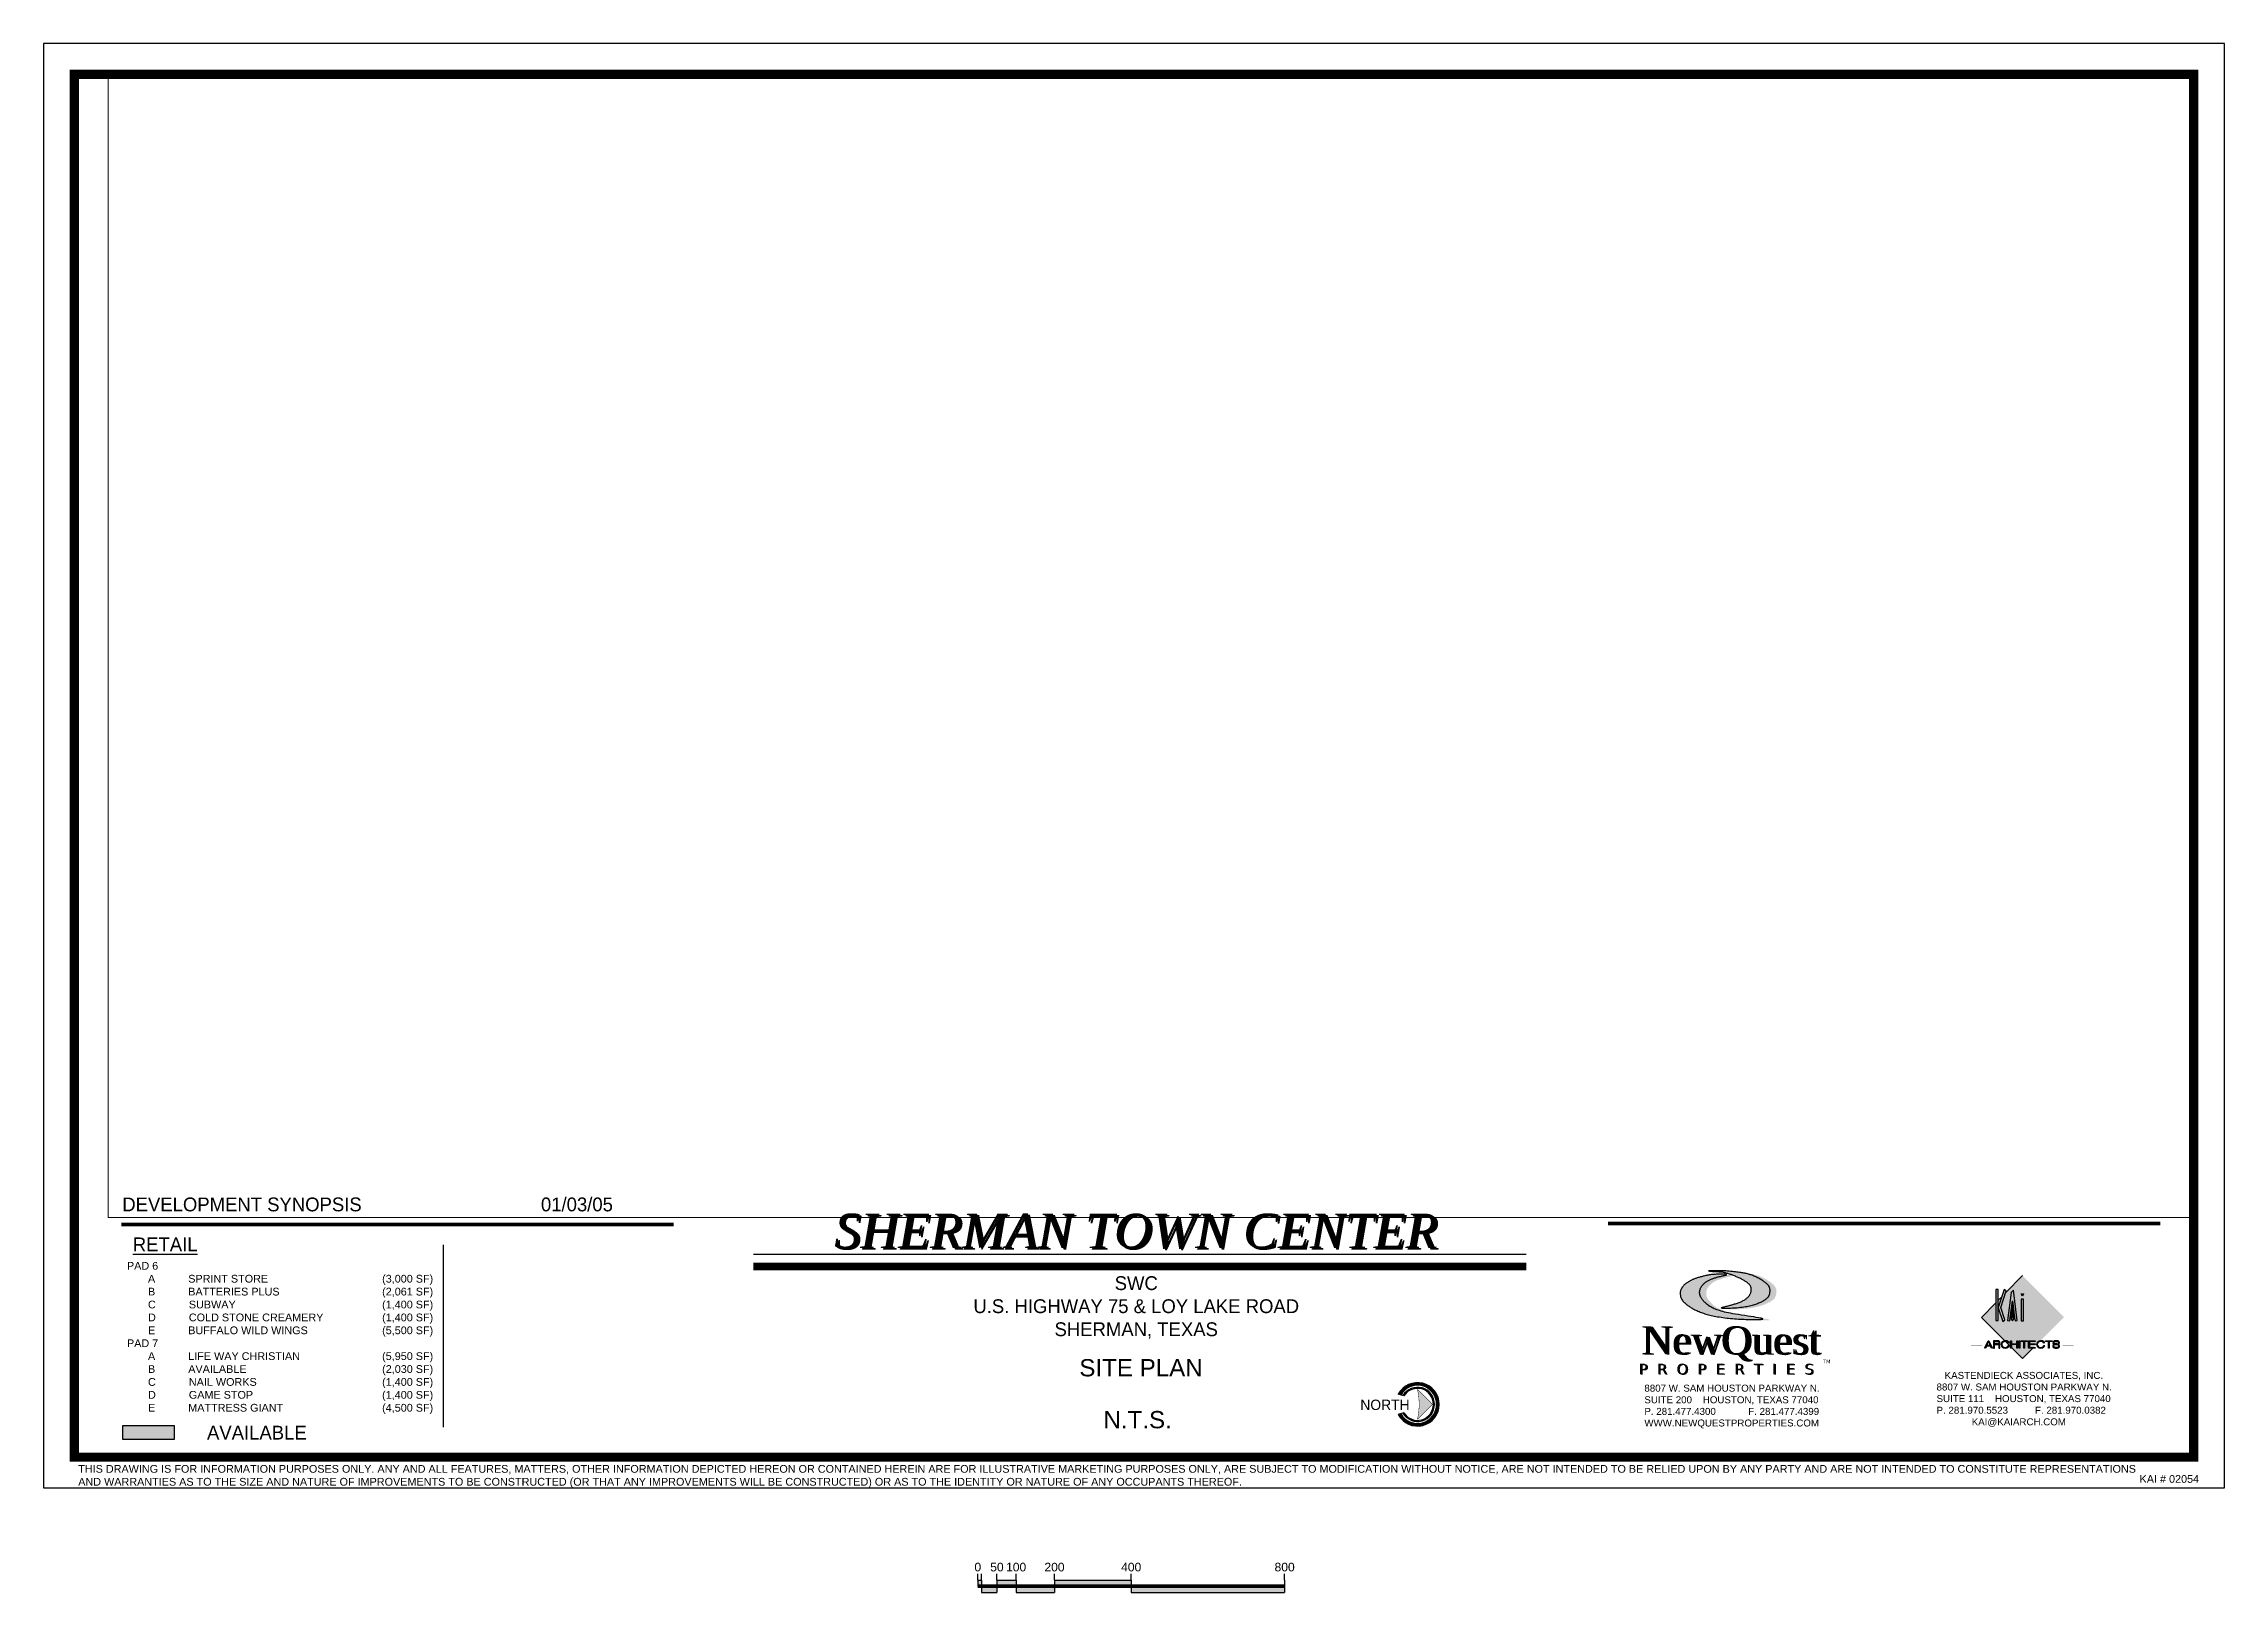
# Paper-space layout '24X36PRES' of a CAD drawing. Header units: inches. Extents: x 0 to 35.5, y -1.7 to 23.5.
import ezdxf
from ezdxf.enums import TextEntityAlignment as Align

# ---------------------------------------------------------------- set-up
doc = ezdxf.new("R2010")
doc.units = ezdxf.units.IN
doc.header["$LTSCALE"] = 30
doc.header["$MEASUREMENT"] = 0
doc.layers.add('P1TTL-BLK-SITEDATA', color=7, linetype='Continuous')
doc.styles.add('CB', font='GB-HD.shx')
doc.styles.add('DRAWING-TITLE', font='ARIAL.TTF', dxfattribs={"height": 0.25})
doc.styles.add('GNOTE', font='a.shx', dxfattribs={"height": 4.5, "bigfont": 'bigfont.shx'})
doc.styles.add('QUEST1', font='')
doc.styles.add('QUEST2', font='bgothl.ttf')
doc.styles.get('QUEST1').set_extended_font_data('@Batang')

psp = doc.layouts.new('24X36PRES')

# ---------------------------------------------------------------- texts
at = {"style": 'CB'}
for s, height, p in [('DEVELOPMENT SYNOPSIS', 0.22531, (1.282, 4.731)), ('01/03/05', 0.2253, (8.104, 4.731))]:
    psp.add_text(s, height=height, dxfattribs=at).set_placement(p, align=Align.TOP_LEFT)
for s, p in [('%%URETAIL', (1.981, 3.854)), ('AVAILABLE', (3.475, 0.787))]:
    psp.add_text(s, height=0.2253, dxfattribs=at).set_placement(p, align=Align.CENTER)
at = {"style": 'DRAWING-TITLE'}
for s, height, p in [('0', 0.141, (15.222, -1.404)), ('50', 0.1408, (15.534, -1.404)), ('100', 0.1408, (15.847, -1.404)), ('200', 0.1408, (16.472, -1.404)), ('400', 0.1408, (17.722, -1.404)), ('800', 0.1408, (20.222, -1.404))]:
    psp.add_text(s, height=height, dxfattribs=at).set_placement(p, align=Align.BOTTOM_CENTER)
for s, insert, char_height, attachment_point, style in [('{\\fTimes New Roman|b0|i1|c0|p18;SHERMAN TOWN CENTER}', (17.798, 4.181), 0.56307, 5, 'DRAWING-TITLE'), ('{\\fArial|b0|i0|c0|p34;PAD 6 \\P       A           SPRINT STORE                       \\P       B           BATTERIES PLUS                      \\P       C           SUBWAY                        \\P       D           COLD STONE CREAMERY   \\P       E           BUFFALO WILD WINGS         \\PPAD 7\\P       A           LIFE WAY CHRISTIAN            \\P       B           AVAILABLE                                                            \\P       C           NAIL WORKS\\P       D           GAME STOP                         \\P       E           MATTRESS GIANT                    }', (1.358, 3.681), 0.12614, 1, 'GNOTE'), ('\\P{\\fArial|b0|i0|c0|p34;(3,000 SF) \\P(2,061 SF)\\P(1,400 SF)   \\P(1,400 SF)\\P(5,500 SF)\\P\\P(5,950 SF)\\P(2,030 SF)\\P(1,400 SF) \\P(1,400 SF)\\P(4,500 SF)\\P                           \\P                    }', (6.348, 3.681), 0.12614, 3, 'GNOTE'), (' SITE PLAN', (17.827, 1.955), 0.2815, 5, 'DRAWING-TITLE'), ('N.T.S.', (17.827, 1.109), 0.2815, 5, 'DRAWING-TITLE')]:
    psp.add_mtext(s, dxfattribs=dict(insert=insert, char_height=char_height, attachment_point=attachment_point, style=style))
at = {"color": 8}
for s, insert, char_height, attachment_point, style in [('{\\fTimes New Roman|b0|i1|c0|p18;SHERMAN TOWN CENTER}', (17.833, 4.157), 0.56307, 5, 'DRAWING-TITLE'), ('{\\fVerdana|b0|i0|c0|p34;P  R  O  P  E  R  T  I  E  S }', (26.008, 2.017), 0.1745, 1, 'QUEST2')]:
    psp.add_mtext(s, dxfattribs=dict(at, insert=insert, char_height=char_height, attachment_point=attachment_point, style=style))
at = {"color": 172, "insert": (26.032, 2.634), "char_height": 0.45888, "width": 0.50625, "attachment_point": 1, "style": 'QUEST1'}
psp.add_mtext('{\\fRomantic|b0|i0|c2|p2;New}', dxfattribs=at)
at = {"color": 8, "char_height": 0.45888, "width": 0.50625, "attachment_point": 1, "style": 'QUEST1'}
for s, insert in [('{\\fRomantic|b0|i0|c2|p2;New}', (26.064, 2.628)), ('{\\fRomantic|b0|i0|c2|p2;Quest}', (27.36, 2.627))]:
    psp.add_mtext(s, dxfattribs=dict(at, insert=insert))
at = {"color": 240, "insert": (27.327, 2.633), "char_height": 0.45888, "width": 0.50625, "attachment_point": 1, "style": 'QUEST1'}
psp.add_mtext('{\\fRomantic|b0|i0|c2|p2;Quest}', dxfattribs=at)
at = {"color": 172, "insert": (25.991, 2.023), "char_height": 0.1745, "attachment_point": 1, "style": 'QUEST2'}
psp.add_mtext('{\\fVerdana|b0|i0|c0|p34;P  R  O  P  E  R  T  I  E  S }', dxfattribs=at)
at = {"color": 176, "insert": (28.995, 2.089), "char_height": 0.0597, "attachment_point": 1, "style": 'QUEST2'}
psp.add_mtext('{\\fVerdana|b0|i0|c0|p34;TM}', dxfattribs=at)
at = {"attachment_point": 1, "style": 'GNOTE'}
for s, insert, char_height, width in [('{\\fArial|b0|i0|c0|p34;   KASTENDIECK ASSOCIATES, INC.\\P8807 W. SAM HOUSTON PARKWAY N.     SUITE 111    HOUSTON, TEXAS 77040\\PP. 281.970.5523          F. 281.970.0382\\P             KAI@KAIARCH.COM}', (30.845, 1.889), 0.11353, 3.06211), ('{\\fArial|b0|i0|c0|p34;THIS DRAWING IS FOR INFORMATION PURPOSES ONLY. ANY AND ALL FEATURES, MATTERS, OTHER INFORMATION DEPICTED HEREON OR CONTAINED HEREIN ARE FOR ILLUSTRATIVE MARKETING PURPOSES ONLY, ARE SUBJECT TO MODIFICATION WITHOUT NOTICE, ARE NOT INTENDED TO BE RELIED UPON BY ANY PARTY AND ARE NOT INTENDED TO CONSTITUTE REPRESENTATIONS AND WARRANTIES AS TO THE SIZE AND NATURE OF IMPROVEMENTS TO BE CONSTRUCTED (OR THAT ANY IMPROVEMENTS WILL BE CONSTRUCTED) OR AS TO THE IDENTITY OR NATURE OF ANY OCCUPANTS THEREOF.}', (0.564, 0.372), 0.126142, 33.75692), ('{\\fArial|b0|i0|c0|p34;KAI # 02054}', (34.153, 0.208), 0.12614, 34.25)]:
    psp.add_mtext(s, dxfattribs=dict(at, insert=insert, char_height=char_height, width=width))
at = {"layer": 'P1TTL-BLK-SITEDATA', "style": 'CB'}
psp.add_text('NORTH', height=0.169, dxfattribs=at).set_placement((21.857, 1.268), align=Align.CENTER)
at = {"layer": 'P1TTL-BLK-SITEDATA'}
for s, insert, char_height, width, attachment_point, style in [('SWC   \\PU.S. HIGHWAY 75 & LOY LAKE ROAD\\PSHERMAN, TEXAS', (17.804, 3.448), 0.22531, 9.71006, 2, 'CB'), ('{\\fArial|b0|i0|c0|p34;8807 W. SAM HOUSTON PARKWAY N.     SUITE 200    HOUSTON, TEXAS 77040\\PP. 281.477.4300            F. 281.477.4399\\PWWW.NEWQUESTPROPERTIES.COM}', (26.084, 1.681), 0.11353, 3.06211, 1, 'GNOTE')]:
    psp.add_mtext(s, dxfattribs=dict(at, insert=insert, char_height=char_height, width=width, attachment_point=attachment_point, style=style))

# ---------------------------------------------------------------- hatches: boundary and pattern name
for color, points in [(240, [(27.353, 3.452), (27.338, 3.449), (27.323, 3.446), (27.309, 3.443), (27.294, 3.439), (27.28, 3.436), (27.267, 3.432), (27.254, 3.428), (27.241, 3.424), (27.229, 3.421), (27.217, 3.417), (27.205, 3.412), (27.193, 3.408), (27.182, 3.404), (27.17, 3.4), (27.159, 3.395), (27.148, 3.391), (27.138, 3.386), (27.128, 3.381), (27.118, 3.375), (27.108, 3.369), (27.099, 3.363), (27.09, 3.357), (27.082, 3.351), (27.073, 3.344), (27.065, 3.337), (27.057, 3.329), (27.049, 3.322), (27.042, 3.314), (27.034, 3.306), (27.027, 3.297), (27.02, 3.289), (27.014, 3.28), (27.008, 3.271), (27.003, 3.262), (26.998, 3.252), (26.994, 3.242), (26.991, 3.232), (26.988, 3.222), (26.986, 3.212), (26.985, 3.202), (26.984, 3.192), (26.984, 3.182), (26.984, 3.173), (26.985, 3.164), (26.987, 3.155), (26.989, 3.146), (26.991, 3.137), (26.994, 3.129), (26.997, 3.121), (27.001, 3.113), (27.005, 3.105), (27.009, 3.097), (27.014, 3.089), (27.019, 3.081), (27.025, 3.073), (27.031, 3.064), (27.038, 3.056), (27.045, 3.047), (27.053, 3.038), (27.062, 3.028), (27.072, 3.018), (27.083, 3.008), (27.095, 2.998), (27.108, 2.987), (27.121, 2.977), (27.136, 2.967), (27.151, 2.956), (27.168, 2.947), (27.185, 2.937), (27.204, 2.928), (27.223, 2.919), (27.243, 2.911), (27.265, 2.903), (27.287, 2.895), (27.31, 2.887), (27.335, 2.88), (27.361, 2.872), (27.389, 2.865), (27.419, 2.859), (27.452, 2.852), (27.488, 2.845), (27.527, 2.838), (27.57, 2.83), (27.618, 2.823), (27.668, 2.815), (27.719, 2.807), (27.811, 2.793), (27.892, 2.781), (27.989, 2.764), (28.028, 2.748), (27.95, 2.742), (27.855, 2.742), (27.75, 2.744), (27.63, 2.749), (27.519, 2.757), (27.424, 2.767), (27.317, 2.781), (27.208, 2.801), (27.109, 2.825), (27.011, 2.858), (26.92, 2.896), (26.845, 2.935), (26.762, 2.994), (26.698, 3.054), (26.664, 3.145), (26.673, 3.228), (26.726, 3.306), (26.799, 3.359), (26.889, 3.403), (26.974, 3.43), (27.071, 3.455), (27.159, 3.473), (27.258, 3.481), (27.367, 3.483), (27.445, 3.476), (27.394, 3.461)]), (8, [(27.46, 3.437), (27.445, 3.434), (27.43, 3.431), (27.416, 3.428), (27.401, 3.424), (27.388, 3.421), (27.374, 3.417), (27.361, 3.413), (27.348, 3.409), (27.336, 3.405), (27.324, 3.401), (27.312, 3.397), (27.3, 3.393), (27.289, 3.389), (27.277, 3.385), (27.266, 3.38), (27.255, 3.375), (27.245, 3.37), (27.235, 3.365), (27.225, 3.36), (27.215, 3.354), (27.206, 3.348), (27.197, 3.342), (27.189, 3.335), (27.18, 3.329), (27.172, 3.321), (27.164, 3.314), (27.157, 3.306), (27.149, 3.299), (27.141, 3.291), (27.134, 3.282), (27.127, 3.274), (27.121, 3.265), (27.115, 3.256), (27.11, 3.246), (27.105, 3.237), (27.101, 3.227), (27.098, 3.217), (27.095, 3.207), (27.093, 3.197), (27.092, 3.187), (27.091, 3.177), (27.091, 3.167), (27.091, 3.158), (27.092, 3.148), (27.094, 3.139), (27.096, 3.131), (27.098, 3.122), (27.101, 3.114), (27.104, 3.106), (27.108, 3.097), (27.112, 3.089), (27.116, 3.081), (27.121, 3.074), (27.126, 3.066), (27.132, 3.057), (27.138, 3.049), (27.145, 3.041), (27.152, 3.032), (27.16, 3.022), (27.169, 3.013), (27.179, 3.003), (27.19, 2.993), (27.202, 2.982), (27.215, 2.972), (27.228, 2.962), (27.243, 2.951), (27.258, 2.941), (27.275, 2.932), (27.292, 2.922), (27.311, 2.913), (27.33, 2.904), (27.35, 2.896), (27.372, 2.887), (27.394, 2.879), (27.418, 2.872), (27.442, 2.864), (27.468, 2.857), (27.496, 2.85), (27.526, 2.843), (27.559, 2.837), (27.595, 2.83), (27.634, 2.822), (27.677, 2.815), (27.725, 2.807), (27.775, 2.8), (27.826, 2.792), (27.918, 2.778), (28, 2.765), (28.096, 2.749), (28.135, 2.733), (28.057, 2.727), (27.962, 2.727), (27.857, 2.729), (27.737, 2.734), (27.626, 2.742), (27.531, 2.752), (27.424, 2.766), (27.315, 2.786), (27.216, 2.81), (27.118, 2.842), (27.027, 2.88), (26.952, 2.92), (26.869, 2.979), (26.805, 3.038), (26.771, 3.13), (26.78, 3.213), (26.833, 3.29), (26.906, 3.344), (26.996, 3.387), (27.081, 3.414), (27.178, 3.44), (27.266, 3.458), (27.365, 3.466), (27.474, 3.468), (27.552, 3.461), (27.501, 3.446)]), (172, [(27.432, 2.962), (27.448, 2.966), (27.464, 2.97), (27.48, 2.974), (27.495, 2.978), (27.51, 2.982), (27.525, 2.987), (27.54, 2.991), (27.555, 2.996), (27.57, 3), (27.585, 3.005), (27.6, 3.011), (27.614, 3.016), (27.629, 3.021), (27.643, 3.027), (27.657, 3.033), (27.67, 3.039), (27.683, 3.046), (27.696, 3.052), (27.708, 3.059), (27.719, 3.066), (27.73, 3.074), (27.741, 3.081), (27.75, 3.089), (27.76, 3.096), (27.768, 3.104), (27.776, 3.112), (27.783, 3.119), (27.79, 3.127), (27.795, 3.135), (27.801, 3.143), (27.805, 3.151), (27.81, 3.159), (27.813, 3.167), (27.816, 3.175), (27.819, 3.183), (27.821, 3.191), (27.823, 3.2), (27.824, 3.208), (27.825, 3.216), (27.826, 3.225), (27.826, 3.233), (27.825, 3.241), (27.825, 3.248), (27.824, 3.256), (27.822, 3.263), (27.82, 3.27), (27.818, 3.277), (27.815, 3.284), (27.811, 3.29), (27.807, 3.297), (27.802, 3.304), (27.796, 3.311), (27.79, 3.317), (27.783, 3.324), (27.776, 3.331), (27.768, 3.337), (27.76, 3.344), (27.751, 3.351), (27.742, 3.357), (27.733, 3.364), (27.723, 3.37), (27.712, 3.376), (27.701, 3.383), (27.69, 3.389), (27.678, 3.396), (27.665, 3.402), (27.652, 3.409), (27.638, 3.415), (27.625, 3.422), (27.61, 3.428), (27.596, 3.435), (27.582, 3.441), (27.567, 3.447), (27.553, 3.453), (27.539, 3.459), (27.525, 3.464), (27.511, 3.469), (27.497, 3.474), (27.484, 3.479), (27.471, 3.483), (27.457, 3.488), (27.445, 3.492), (27.432, 3.495), (27.419, 3.499), (27.407, 3.502), (27.395, 3.505), (27.383, 3.508), (27.371, 3.51), (27.36, 3.512), (27.349, 3.514), (27.337, 3.515), (27.327, 3.516), (27.316, 3.517), (27.304, 3.517), (27.303, 3.517), (27.209, 3.52), (27.123, 3.529), (27.141, 3.544), (27.242, 3.545), (27.345, 3.543), (27.448, 3.537), (27.558, 3.526), (27.652, 3.514), (27.745, 3.497), (27.846, 3.467), (27.935, 3.428), (28.022, 3.374), (28.097, 3.312), (28.128, 3.251), (28.124, 3.156), (28.096, 3.097), (28.027, 3.046), (27.938, 3.002), (27.841, 2.971), (27.742, 2.949), (27.648, 2.936), (27.553, 2.927), (27.453, 2.922), (27.355, 2.921), (27.33, 2.936), (27.397, 2.954)]), (8, [(27.539, 2.947), (27.555, 2.951), (27.571, 2.955), (27.587, 2.959), (27.602, 2.963), (27.617, 2.967), (27.632, 2.971), (27.648, 2.976), (27.662, 2.98), (27.677, 2.985), (27.692, 2.99), (27.707, 2.995), (27.721, 3.001), (27.736, 3.006), (27.75, 3.012), (27.764, 3.018), (27.777, 3.024), (27.79, 3.031), (27.803, 3.037), (27.815, 3.044), (27.826, 3.051), (27.837, 3.059), (27.848, 3.066), (27.857, 3.073), (27.867, 3.081), (27.875, 3.089), (27.883, 3.097), (27.89, 3.104), (27.897, 3.112), (27.902, 3.12), (27.908, 3.128), (27.912, 3.135), (27.917, 3.143), (27.92, 3.151), (27.923, 3.16), (27.926, 3.168), (27.928, 3.176), (27.93, 3.185), (27.931, 3.193), (27.932, 3.201), (27.933, 3.209), (27.933, 3.217), (27.932, 3.225), (27.932, 3.233), (27.931, 3.24), (27.929, 3.248), (27.927, 3.255), (27.925, 3.262), (27.922, 3.268), (27.918, 3.275), (27.914, 3.282), (27.909, 3.289), (27.903, 3.296), (27.897, 3.302), (27.89, 3.309), (27.883, 3.316), (27.875, 3.322), (27.867, 3.329), (27.858, 3.335), (27.849, 3.342), (27.84, 3.348), (27.83, 3.355), (27.819, 3.361), (27.808, 3.368), (27.797, 3.374), (27.785, 3.38), (27.772, 3.387), (27.759, 3.394), (27.745, 3.4), (27.732, 3.407), (27.717, 3.413), (27.703, 3.42), (27.689, 3.426), (27.674, 3.432), (27.66, 3.438), (27.646, 3.444), (27.632, 3.449), (27.618, 3.454), (27.604, 3.459), (27.591, 3.464), (27.578, 3.468), (27.564, 3.473), (27.552, 3.477), (27.539, 3.48), (27.526, 3.484), (27.514, 3.487), (27.502, 3.49), (27.49, 3.492), (27.478, 3.495), (27.467, 3.497), (27.456, 3.498), (27.445, 3.5), (27.434, 3.501), (27.423, 3.501), (27.411, 3.502), (27.41, 3.502), (27.316, 3.505), (27.23, 3.514), (27.248, 3.529), (27.349, 3.53), (27.452, 3.528), (27.555, 3.522), (27.665, 3.511), (27.759, 3.499), (27.852, 3.482), (27.953, 3.452), (28.042, 3.413), (28.129, 3.359), (28.204, 3.296), (28.235, 3.236), (28.231, 3.141), (28.203, 3.082), (28.134, 3.031), (28.045, 2.987), (27.948, 2.956), (27.849, 2.934), (27.755, 2.921), (27.661, 2.912), (27.561, 2.907), (27.462, 2.906), (27.437, 2.921), (27.504, 2.939)]), (256, [(32.45, 2.345), (32.354, 2.345), (32.354, 2.387), (32.45, 2.387), (32.45, 2.395), (32.345, 2.395), (32.345, 2.279), (32.418, 2.279), (32.42, 2.281), (32.347, 2.281), (32.347, 2.393), (32.448, 2.393), (32.448, 2.389), (32.352, 2.389), (32.352, 2.343), (32.448, 2.343), (32.448, 2.339), (32.352, 2.339), (32.352, 2.285), (32.424, 2.285), (32.426, 2.287), (32.354, 2.287), (32.354, 2.337), (32.45, 2.337)]), (50, [(1.293, 1.014), (2.129, 1.014), (2.129, 0.785), (1.293, 0.785)])]:
    psp.add_hatch(color=color).paths.add_polyline_path(points)
h = psp.add_hatch(color=73)
h.dxf.hatch_style = 1
h.paths.add_polyline_path([(32.245, 3.458), (31.969, 3.177), (31.891, 2.937), (31.957, 2.735), (31.924, 2.713), (31.851, 2.935), (31.851, 2.724), (31.813, 2.724), (31.813, 3.017), (31.575, 2.774), (31.954, 2.395), (31.964, 2.397), (31.992, 2.393), (32.015, 2.38), (32.031, 2.361), (32.014, 2.361), (32.001, 2.374), (31.982, 2.383), (31.965, 2.385), (32.051, 2.299), (32.051, 2.397), (32.065, 2.397), (32.065, 2.347), (32.151, 2.347), (32.151, 2.397), (32.165, 2.397), (32.165, 2.277), (32.151, 2.277), (32.151, 2.335), (32.065, 2.335), (32.065, 2.285), (32.244, 2.106), (32.416, 2.277), (32.342, 2.277), (32.342, 2.397), (32.453, 2.397), (32.453, 2.385), (32.357, 2.385), (32.357, 2.347), (32.453, 2.347), (32.453, 2.335), (32.357, 2.335), (32.357, 2.289), (32.428, 2.289), (32.472, 2.334), (32.472, 2.337), (32.477, 2.36), (32.493, 2.379), (32.516, 2.392), (32.534, 2.395), (32.921, 2.782)])
h.paths.add_polyline_path([(32.264, 2.719), (32.226, 2.719), (32.226, 3.075), (32.264, 3.075)], flags=16)
h.paths.add_polyline_path([(32.245, 3.124), (32.226, 3.159), (32.264, 3.159)], flags=16)
h.paths.add_polyline_path([(32.161, 2.724), (32.124, 2.719), (32.117, 2.768), (32.082, 2.72), (32.046, 2.768), (32.039, 2.719), (32.002, 2.724), (32.061, 3.185), (32.097, 3.221)], flags=16)
h.paths.add_polyline_path([(32.117, 2.769), (32.046, 2.769), (32.082, 3.045)], flags=0)
h.paths.add_polyline_path([(32.328, 2.397), (32.328, 2.385), (32.28, 2.385), (32.28, 2.277), (32.266, 2.277), (32.266, 2.385), (32.218, 2.385), (32.218, 2.397)], flags=16)
h.paths.add_polyline_path([(32.326, 2.395), (32.326, 2.387), (32.278, 2.387), (32.278, 2.279), (32.268, 2.279), (32.268, 2.387), (32.22, 2.387), (32.22, 2.395)], flags=0)
h.paths.add_polyline_path([(32.323, 2.393), (32.323, 2.389), (32.276, 2.389), (32.276, 2.281), (32.271, 2.281), (32.271, 2.389), (32.223, 2.389), (32.223, 2.393)], flags=0)
h.paths.add_polyline_path([(32.204, 2.397), (32.204, 2.277), (32.189, 2.277), (32.189, 2.397)], flags=16)
h.paths.add_polyline_path([(32.201, 2.395), (32.201, 2.279), (32.192, 2.279), (32.192, 2.395)], flags=0)
h.paths.add_polyline_path([(32.199, 2.393), (32.199, 2.281), (32.194, 2.281), (32.194, 2.393)], flags=0)
h.paths.add_polyline_path([(32.082, 3.045), (32.046, 2.769), (32.117, 2.769)], flags=0)
h.paths.add_polyline_path([(31.909, 3.115), (31.851, 3.056), (31.851, 2.937)], flags=17)
h = psp.add_hatch(color=5)
h.paths.add_polyline_path([(31.851, 3.234), (31.813, 3.234), (31.813, 2.724), (31.851, 2.724), (31.851, 2.935), (31.924, 2.713), (31.957, 2.735), (31.891, 2.937), (31.98, 3.209), (31.948, 3.234), (31.851, 2.937)])
h.paths.add_polyline_path([(32.097, 3.221), (32.061, 3.185), (32.002, 2.724), (32.039, 2.719), (32.046, 2.768), (32.082, 2.72), (32.117, 2.768), (32.124, 2.719), (32.161, 2.724)])
h.paths.add_polyline_path([(32.226, 2.719), (32.264, 2.719), (32.264, 3.075), (32.226, 3.075)])
h.paths.add_polyline_path([(32.117, 2.769), (32.046, 2.769), (32.082, 3.045)], flags=16)
h.paths.add_polyline_path([(32.264, 3.159), (32.245, 3.124), (32.226, 3.159)])
h = psp.add_hatch(color=73)
h.dxf.hatch_style = 1
h.paths.add_polyline_path([(32.082, 3.045), (32.046, 2.769), (32.117, 2.769)])
h = psp.add_hatch(color=256)
h.paths.add_polyline_path([(31.687, 2.397), (31.697, 2.397), (31.754, 2.277), (31.74, 2.277), (31.725, 2.307), (31.658, 2.307), (31.644, 2.277), (31.63, 2.277)])
h.paths.add_polyline_path([(31.692, 2.383), (31.721, 2.317), (31.663, 2.317)], flags=16)
h = psp.add_hatch(color=256)
h.paths.add_polyline_path([(31.852, 2.348), (31.84, 2.345), (31.788, 2.345), (31.788, 2.385), (31.84, 2.385), (31.852, 2.382), (31.861, 2.375), (31.864, 2.365), (31.861, 2.355)], flags=16)
h.paths.add_polyline_path([(31.773, 2.277), (31.788, 2.277), (31.788, 2.333), (31.843, 2.333), (31.853, 2.33), (31.857, 2.321), (31.859, 2.285), (31.861, 2.277), (31.876, 2.277), (31.874, 2.285), (31.871, 2.321), (31.869, 2.331), (31.862, 2.339), (31.874, 2.351), (31.878, 2.367), (31.872, 2.382), (31.858, 2.393), (31.84, 2.397), (31.773, 2.397), (31.773, 2.277)])
h = psp.add_hatch(color=256)
h.paths.add_polyline_path([(32.031, 2.314), (32.028, 2.314), (32.012, 2.295), (31.99, 2.283), (31.963, 2.279), (31.937, 2.284), (31.915, 2.297), (31.9, 2.315), (31.895, 2.337), (31.9, 2.359), (31.915, 2.378), (31.937, 2.39), (31.956, 2.394), (31.954, 2.395), (31.937, 2.392), (31.914, 2.379), (31.898, 2.36), (31.893, 2.337), (31.898, 2.314), (31.914, 2.295), (31.937, 2.282), (31.964, 2.277), (31.992, 2.282), (32.015, 2.295)])
h.paths.add_polyline_path([(32.028, 2.314), (32.017, 2.314), (32.003, 2.299), (31.983, 2.29), (31.961, 2.287), (31.939, 2.292), (31.921, 2.303), (31.909, 2.319), (31.905, 2.337), (31.909, 2.356), (31.921, 2.371), (31.939, 2.382), (31.961, 2.387), (31.963, 2.387), (31.956, 2.394), (31.937, 2.39), (31.915, 2.378), (31.9, 2.359), (31.895, 2.337), (31.9, 2.315), (31.915, 2.297), (31.937, 2.284), (31.963, 2.279), (31.99, 2.283), (32.012, 2.295)], flags=17)
h = psp.add_hatch(color=256)
h.paths.add_polyline_path([(32.015, 2.38), (31.992, 2.393), (31.964, 2.397), (31.954, 2.395), (31.963, 2.387), (31.983, 2.384), (32.003, 2.375), (32.017, 2.361), (32.031, 2.361)])
h.paths.add_polyline_path([(32.003, 2.375), (31.983, 2.384), (31.963, 2.387), (31.965, 2.385), (31.982, 2.383), (32.001, 2.374), (32.014, 2.361), (32.017, 2.361)], flags=17)
h.paths.add_polyline_path([(32.017, 2.314), (32.014, 2.314), (32.001, 2.3), (31.982, 2.292), (31.961, 2.289), (31.94, 2.294), (31.923, 2.304), (31.911, 2.32), (31.907, 2.337), (31.911, 2.355), (31.923, 2.37), (31.94, 2.381), (31.961, 2.385), (31.965, 2.385), (31.963, 2.387), (31.961, 2.387), (31.939, 2.382), (31.921, 2.371), (31.909, 2.356), (31.905, 2.337), (31.909, 2.319), (31.921, 2.303), (31.939, 2.292), (31.961, 2.287), (31.983, 2.29), (32.003, 2.299)])
h = psp.add_hatch(color=256)
h.paths.add_polyline_path([(32.065, 2.397), (32.051, 2.397), (32.051, 2.299), (32.053, 2.296), (32.053, 2.395), (32.063, 2.395), (32.063, 2.345), (32.153, 2.345), (32.153, 2.395), (32.163, 2.395), (32.163, 2.279), (32.153, 2.279), (32.153, 2.337), (32.063, 2.337), (32.063, 2.287), (32.065, 2.285), (32.065, 2.335), (32.151, 2.335), (32.151, 2.277), (32.165, 2.277), (32.165, 2.397), (32.151, 2.397), (32.151, 2.347), (32.065, 2.347)])
h.paths.add_polyline_path([(32.063, 2.395), (32.053, 2.395), (32.053, 2.296), (32.055, 2.294), (32.055, 2.393), (32.06, 2.393), (32.06, 2.343), (32.156, 2.343), (32.156, 2.393), (32.161, 2.393), (32.161, 2.281), (32.156, 2.281), (32.156, 2.339), (32.06, 2.339), (32.06, 2.289), (32.063, 2.287), (32.063, 2.337), (32.153, 2.337), (32.153, 2.279), (32.163, 2.279), (32.163, 2.395), (32.153, 2.395), (32.153, 2.345), (32.063, 2.345)], flags=17)
h.paths.add_polyline_path([(32.06, 2.393), (32.055, 2.393), (32.055, 2.294), (32.06, 2.289), (32.06, 2.339), (32.156, 2.339), (32.156, 2.281), (32.161, 2.281), (32.161, 2.393), (32.156, 2.393), (32.156, 2.343), (32.06, 2.343)], flags=16)
h.paths.add_polyline_path([(32.053, 2.296), (32.051, 2.299), (32.051, 2.277), (32.065, 2.277), (32.065, 2.285), (32.063, 2.287), (32.063, 2.279), (32.053, 2.279)], flags=17)
h.paths.add_polyline_path([(32.055, 2.294), (32.053, 2.296), (32.053, 2.279), (32.063, 2.279), (32.063, 2.287), (32.06, 2.289), (32.06, 2.281), (32.055, 2.281)], flags=16)
h.paths.add_polyline_path([(32.055, 2.294), (32.055, 2.281), (32.06, 2.281), (32.06, 2.289)], flags=0)
h = psp.add_hatch(color=256)
h.paths.add_polyline_path([(32.204, 2.397), (32.189, 2.397), (32.189, 2.277), (32.204, 2.277)])
h.paths.add_polyline_path([(32.201, 2.279), (32.192, 2.279), (32.192, 2.395), (32.201, 2.395)], flags=16)
h.paths.add_polyline_path([(32.199, 2.281), (32.194, 2.281), (32.194, 2.393), (32.199, 2.393)], flags=0)
h.paths.add_polyline_path([(32.199, 2.393), (32.194, 2.393), (32.194, 2.281), (32.199, 2.281)], flags=0)
h.paths.add_polyline_path([(32.28, 2.385), (32.328, 2.385), (32.328, 2.397), (32.218, 2.397), (32.218, 2.385), (32.266, 2.385), (32.266, 2.277), (32.28, 2.277)])
h.paths.add_polyline_path([(32.278, 2.279), (32.268, 2.279), (32.268, 2.387), (32.22, 2.387), (32.22, 2.395), (32.326, 2.395), (32.326, 2.387), (32.278, 2.387)], flags=16)
h.paths.add_polyline_path([(32.276, 2.281), (32.271, 2.281), (32.271, 2.389), (32.223, 2.389), (32.223, 2.393), (32.323, 2.393), (32.323, 2.389), (32.276, 2.389)], flags=0)
h.paths.add_polyline_path([(32.345, 2.395), (32.45, 2.395), (32.45, 2.387), (32.354, 2.387), (32.354, 2.345), (32.45, 2.345), (32.45, 2.337), (32.354, 2.337), (32.354, 2.287), (32.426, 2.287), (32.428, 2.289), (32.357, 2.289), (32.357, 2.335), (32.453, 2.335), (32.453, 2.347), (32.357, 2.347), (32.357, 2.385), (32.453, 2.385), (32.453, 2.397), (32.342, 2.397), (32.342, 2.277), (32.416, 2.277), (32.418, 2.279), (32.345, 2.279)])
h.paths.add_polyline_path([(32.352, 2.339), (32.448, 2.339), (32.448, 2.343), (32.352, 2.343), (32.352, 2.389), (32.448, 2.389), (32.448, 2.393), (32.347, 2.393), (32.347, 2.281), (32.42, 2.281), (32.424, 2.285), (32.352, 2.285)], flags=17)
h = psp.add_hatch(color=256)
h.paths.add_polyline_path([(32.201, 2.395), (32.192, 2.395), (32.192, 2.279), (32.201, 2.279)])
h.paths.add_polyline_path([(32.199, 2.281), (32.194, 2.281), (32.194, 2.393), (32.199, 2.393)], flags=16)
h.paths.add_polyline_path([(32.199, 2.393), (32.194, 2.393), (32.194, 2.281), (32.199, 2.281)], flags=0)
h.paths.add_polyline_path([(32.278, 2.387), (32.326, 2.387), (32.326, 2.395), (32.22, 2.395), (32.22, 2.387), (32.268, 2.387), (32.268, 2.279), (32.278, 2.279)])
h.paths.add_polyline_path([(32.271, 2.389), (32.223, 2.389), (32.223, 2.393), (32.323, 2.393), (32.323, 2.389), (32.276, 2.389), (32.276, 2.281), (32.271, 2.281)], flags=16)
h = psp.add_hatch(color=256)
h.paths.add_polyline_path([(32.453, 2.289), (32.428, 2.289), (32.426, 2.287), (32.45, 2.287), (32.45, 2.279), (32.418, 2.279), (32.416, 2.277), (32.453, 2.277)])
h.paths.add_polyline_path([(32.45, 2.287), (32.426, 2.287), (32.424, 2.285), (32.448, 2.285), (32.448, 2.281), (32.42, 2.281), (32.418, 2.279), (32.45, 2.279)], flags=17)
h.paths.add_polyline_path([(32.448, 2.285), (32.424, 2.285), (32.42, 2.281), (32.448, 2.281)], flags=16)
h = psp.add_hatch(color=256)
h.paths.add_polyline_path([(32.609, 2.314), (32.607, 2.314), (32.591, 2.295), (32.569, 2.283), (32.542, 2.279), (32.516, 2.284), (32.494, 2.297), (32.479, 2.315), (32.474, 2.337), (32.479, 2.359), (32.494, 2.378), (32.516, 2.39), (32.535, 2.394), (32.533, 2.395), (32.516, 2.392), (32.493, 2.379), (32.477, 2.36), (32.472, 2.337), (32.477, 2.314), (32.493, 2.295), (32.516, 2.282), (32.543, 2.277), (32.57, 2.282), (32.594, 2.295)])
h.paths.add_polyline_path([(32.607, 2.314), (32.596, 2.314), (32.582, 2.299), (32.562, 2.29), (32.54, 2.287), (32.518, 2.292), (32.5, 2.303), (32.488, 2.319), (32.484, 2.337), (32.488, 2.356), (32.5, 2.371), (32.518, 2.382), (32.54, 2.387), (32.542, 2.387), (32.535, 2.394), (32.516, 2.39), (32.494, 2.378), (32.479, 2.359), (32.474, 2.337), (32.479, 2.315), (32.494, 2.297), (32.516, 2.284), (32.542, 2.279), (32.569, 2.283), (32.591, 2.295)], flags=17)
h = psp.add_hatch(color=256)
h.paths.add_polyline_path([(32.594, 2.38), (32.57, 2.393), (32.543, 2.397), (32.533, 2.395), (32.542, 2.387), (32.562, 2.384), (32.582, 2.375), (32.596, 2.361), (32.609, 2.361)])
h.paths.add_polyline_path([(32.582, 2.375), (32.562, 2.384), (32.542, 2.387), (32.544, 2.385), (32.561, 2.383), (32.58, 2.374), (32.593, 2.361), (32.596, 2.361)], flags=17)
h.paths.add_polyline_path([(32.596, 2.314), (32.593, 2.314), (32.58, 2.3), (32.561, 2.292), (32.54, 2.289), (32.519, 2.294), (32.501, 2.304), (32.49, 2.32), (32.486, 2.337), (32.49, 2.355), (32.501, 2.37), (32.519, 2.381), (32.54, 2.385), (32.544, 2.385), (32.542, 2.387), (32.54, 2.387), (32.518, 2.382), (32.5, 2.371), (32.488, 2.356), (32.484, 2.337), (32.488, 2.319), (32.5, 2.303), (32.518, 2.292), (32.54, 2.287), (32.562, 2.29), (32.582, 2.299)])
h = psp.add_hatch(color=73)
h.dxf.hatch_style = 1
h.paths.add_polyline_path([(32.519, 2.38), (32.501, 2.37), (32.49, 2.355), (32.489, 2.351)])
h = psp.add_hatch(color=256)
h.dxf.hatch_style = 2
h.paths.add_polyline_path([(32.73, 2.397), (32.62, 2.397), (32.62, 2.385), (32.668, 2.385), (32.668, 2.277), (32.682, 2.277), (32.682, 2.385), (32.73, 2.385)])
h.paths.add_polyline_path([(32.68, 2.387), (32.68, 2.279), (32.67, 2.279), (32.67, 2.279), (32.67, 2.387), (32.622, 2.387), (32.622, 2.387), (32.622, 2.395), (32.728, 2.395), (32.728, 2.387)], flags=16)
h.paths.add_polyline_path([(32.677, 2.389), (32.677, 2.281), (32.673, 2.281), (32.673, 2.389), (32.625, 2.389), (32.625, 2.393), (32.725, 2.393), (32.725, 2.389)], flags=0)
h.paths.add_polyline_path([(32.728, 2.395), (32.622, 2.395), (32.622, 2.387), (32.67, 2.387), (32.67, 2.279), (32.68, 2.279), (32.68, 2.387), (32.728, 2.387)], flags=16)
h.paths.add_polyline_path([(32.725, 2.393), (32.625, 2.393), (32.625, 2.389), (32.673, 2.389), (32.673, 2.281), (32.677, 2.281), (32.677, 2.389), (32.725, 2.389)], flags=0)
h = psp.add_hatch(color=256)
h.dxf.hatch_style = 2
h.paths.add_polyline_path([(32.847, 2.365), (32.842, 2.381), (32.828, 2.393), (32.809, 2.397), (32.78, 2.397), (32.761, 2.393), (32.747, 2.381), (32.742, 2.365), (32.747, 2.349), (32.761, 2.337), (32.78, 2.333), (32.809, 2.333), (32.822, 2.33), (32.832, 2.322), (32.835, 2.311), (32.832, 2.3), (32.822, 2.292), (32.809, 2.289), (32.78, 2.289), (32.767, 2.292), (32.757, 2.3), (32.754, 2.311), (32.754, 2.317), (32.74, 2.317), (32.74, 2.311), (32.745, 2.294), (32.76, 2.282), (32.78, 2.277), (32.809, 2.277), (32.829, 2.282), (32.844, 2.294), (32.85, 2.311), (32.844, 2.328), (32.829, 2.341), (32.809, 2.345), (32.78, 2.345), (32.768, 2.348), (32.76, 2.355), (32.756, 2.365), (32.76, 2.375), (32.768, 2.382), (32.78, 2.385), (32.809, 2.385), (32.821, 2.382), (32.83, 2.375), (32.833, 2.365), (32.833, 2.359), (32.847, 2.359)])
h.paths.add_polyline_path([(32.835, 2.361), (32.835, 2.365), (32.832, 2.376), (32.822, 2.384), (32.809, 2.387), (32.78, 2.387), (32.767, 2.384), (32.757, 2.376), (32.754, 2.365), (32.757, 2.354), (32.767, 2.346), (32.78, 2.343), (32.809, 2.343), (32.828, 2.339), (32.842, 2.327), (32.847, 2.311), (32.842, 2.295), (32.828, 2.284), (32.809, 2.279), (32.78, 2.279), (32.761, 2.284), (32.747, 2.295), (32.742, 2.311), (32.742, 2.315), (32.752, 2.315), (32.752, 2.311), (32.755, 2.299), (32.766, 2.29), (32.78, 2.287), (32.809, 2.287), (32.823, 2.29), (32.834, 2.299), (32.838, 2.311), (32.834, 2.323), (32.823, 2.332), (32.809, 2.335), (32.78, 2.335), (32.762, 2.339), (32.749, 2.35), (32.744, 2.365), (32.749, 2.38), (32.762, 2.391), (32.78, 2.395), (32.809, 2.395), (32.827, 2.391), (32.84, 2.38), (32.845, 2.365), (32.845, 2.361)], flags=16)
h.paths.add_polyline_path([(32.838, 2.363), (32.838, 2.365), (32.834, 2.377), (32.823, 2.386), (32.809, 2.389), (32.78, 2.389), (32.766, 2.386), (32.755, 2.377), (32.752, 2.365), (32.755, 2.353), (32.766, 2.344), (32.78, 2.341), (32.809, 2.341), (32.827, 2.337), (32.84, 2.326), (32.845, 2.311), (32.84, 2.296), (32.827, 2.285), (32.809, 2.281), (32.78, 2.281), (32.762, 2.285), (32.749, 2.296), (32.744, 2.311), (32.744, 2.313), (32.749, 2.313), (32.749, 2.311), (32.753, 2.298), (32.765, 2.289), (32.78, 2.285), (32.809, 2.285), (32.825, 2.289), (32.836, 2.298), (32.84, 2.311), (32.836, 2.324), (32.825, 2.334), (32.809, 2.337), (32.78, 2.337), (32.764, 2.341), (32.751, 2.351), (32.747, 2.365), (32.751, 2.379), (32.764, 2.389), (32.78, 2.393), (32.809, 2.393), (32.826, 2.389), (32.838, 2.379), (32.843, 2.365), (32.843, 2.363)], flags=0)
h.paths.add_polyline_path([(32.845, 2.365), (32.84, 2.38), (32.827, 2.391), (32.809, 2.395), (32.78, 2.395), (32.762, 2.391), (32.749, 2.38), (32.744, 2.365), (32.749, 2.35), (32.762, 2.339), (32.78, 2.335), (32.809, 2.335), (32.823, 2.332), (32.834, 2.323), (32.838, 2.311), (32.834, 2.299), (32.823, 2.29), (32.809, 2.287), (32.78, 2.287), (32.766, 2.29), (32.755, 2.299), (32.752, 2.311), (32.752, 2.315), (32.742, 2.315), (32.742, 2.311), (32.747, 2.295), (32.761, 2.284), (32.78, 2.279), (32.809, 2.279), (32.828, 2.284), (32.842, 2.295), (32.847, 2.311), (32.842, 2.327), (32.828, 2.339), (32.809, 2.343), (32.78, 2.343), (32.767, 2.346), (32.757, 2.354), (32.754, 2.365), (32.757, 2.376), (32.767, 2.384), (32.78, 2.387), (32.809, 2.387), (32.822, 2.384), (32.832, 2.376), (32.835, 2.365), (32.835, 2.361), (32.845, 2.361)], flags=16)
h.paths.add_polyline_path([(32.838, 2.379), (32.826, 2.389), (32.809, 2.393), (32.78, 2.393), (32.764, 2.389), (32.751, 2.379), (32.747, 2.365), (32.751, 2.351), (32.764, 2.341), (32.78, 2.337), (32.809, 2.337), (32.825, 2.334), (32.836, 2.324), (32.84, 2.311), (32.836, 2.298), (32.825, 2.289), (32.809, 2.285), (32.78, 2.285), (32.765, 2.289), (32.753, 2.298), (32.749, 2.311), (32.749, 2.313), (32.744, 2.313), (32.744, 2.311), (32.749, 2.296), (32.762, 2.285), (32.78, 2.281), (32.809, 2.281), (32.827, 2.285), (32.84, 2.296), (32.845, 2.311), (32.84, 2.326), (32.827, 2.337), (32.809, 2.341), (32.78, 2.341), (32.766, 2.344), (32.755, 2.353), (32.752, 2.365), (32.755, 2.377), (32.766, 2.386), (32.78, 2.389), (32.809, 2.389), (32.823, 2.386), (32.834, 2.377), (32.838, 2.365), (32.838, 2.363), (32.843, 2.363), (32.843, 2.365)], flags=0)
h = psp.add_hatch(color=8)
edge = h.paths.add_edge_path()
edge.add_line((22.632, 1.36), (22.387, 1.116))
edge.add_arc((21.309, 1.36), 1.106, 347.2426, 372.7574)
edge.add_line((22.387, 1.605), (22.632, 1.36))
h = psp.add_hatch(color=8)
h.paths.add_polyline_path([(15.284, -1.504), (15.222, -1.504), (15.222, -1.584), (15.284, -1.584)])
h.paths.add_polyline_path([(15.534, -1.704), (15.534, -1.624), (15.284, -1.624), (15.284, -1.704)])
h.paths.add_polyline_path([(15.534, -1.504), (15.534, -1.584), (15.847, -1.584), (15.847, -1.504)])
h.paths.add_polyline_path([(16.472, -1.704), (16.472, -1.624), (15.847, -1.624), (15.847, -1.704)])
h.paths.add_polyline_path([(16.472, -1.504), (16.472, -1.584), (17.722, -1.584), (17.722, -1.504)])
h.paths.add_polyline_path([(20.222, -1.704), (20.222, -1.624), (17.722, -1.624), (17.722, -1.704)])
h.paths.add_polyline_path([(20.222, -1.624), (20.222, -1.604), (17.722, -1.604), (17.722, -1.624)])
h.paths.add_polyline_path([(17.722, -1.624), (17.722, -1.604), (16.472, -1.604), (16.472, -1.624)])
h.paths.add_polyline_path([(16.472, -1.624), (16.472, -1.604), (15.847, -1.604), (15.847, -1.624)])
h.paths.add_polyline_path([(15.847, -1.604), (15.847, -1.584), (15.534, -1.584), (15.534, -1.604)])
h.paths.add_polyline_path([(15.284, -1.604), (15.284, -1.624), (15.534, -1.624), (15.534, -1.604)])
h.paths.add_polyline_path([(15.284, -1.604), (15.284, -1.584), (15.222, -1.584), (15.222, -1.604)])

# ---------------------------------------------------------------- linework, layer by layer
for p, q in [((6.512, 3.961), (6.512, 0.988)), ((11.566, 3.806), (24.16, 3.806)), ((31.63, 2.277), (31.63, 2.277)), ((31.632, 2.279), (31.644, 2.279)), ((31.634, 2.281), (31.687, 2.393)), ((31.644, 2.281), (31.634, 2.281)), ((31.644, 2.283), (31.637, 2.283)), ((31.639, 2.285), (31.687, 2.389)), ((31.644, 2.285), (31.639, 2.285)), ((31.642, 2.287), (31.644, 2.287)), ((31.644, 2.289), (31.687, 2.385)), ((31.687, 2.381), (31.644, 2.285)), ((31.658, 2.311), (31.644, 2.281)), ((31.725, 2.315), (31.658, 2.315)), ((31.658, 2.313), (31.725, 2.313)), ((31.725, 2.311), (31.658, 2.311)), ((31.725, 2.309), (31.658, 2.309)), ((31.661, 2.317), (31.689, 2.381)), ((31.663, 2.317), (31.663, 2.317)), ((31.687, 2.395), (31.697, 2.395)), ((31.687, 2.393), (31.697, 2.393)), ((31.697, 2.391), (31.687, 2.391)), ((31.687, 2.389), (31.697, 2.389)), ((31.687, 2.387), (31.697, 2.387)), ((31.687, 2.385), (31.697, 2.385)), ((31.697, 2.383), (31.687, 2.383)), ((31.689, 2.381), (31.687, 2.381)), ((31.694, 2.381), (31.723, 2.317)), ((31.697, 2.381), (31.694, 2.381)), ((31.697, 2.393), (31.749, 2.281)), ((31.697, 2.389), (31.744, 2.285)), ((31.697, 2.385), (31.74, 2.289)), ((31.74, 2.285), (31.697, 2.381)), ((31.74, 2.281), (31.725, 2.311)), ((31.742, 2.287), (31.74, 2.287)), ((31.744, 2.285), (31.74, 2.285)), ((31.74, 2.283), (31.747, 2.283)), ((31.749, 2.281), (31.74, 2.281)), ((31.752, 2.279), (31.74, 2.279)), ((31.898, 2.36), (31.893, 2.337)), ((31.893, 2.337), (31.898, 2.314)), ((31.9, 2.359), (31.895, 2.337)), ((31.895, 2.337), (31.9, 2.315)), ((31.902, 2.358), (31.897, 2.337)), ((31.897, 2.337), (31.902, 2.316)), ((31.914, 2.379), (31.898, 2.36)), ((31.898, 2.314), (31.914, 2.295)), ((31.915, 2.378), (31.9, 2.359)), ((31.905, 2.357), (31.9, 2.337)), ((31.9, 2.337), (31.905, 2.317)), ((31.9, 2.315), (31.915, 2.297)), ((31.917, 2.376), (31.902, 2.358)), ((31.907, 2.357), (31.902, 2.337)), ((31.902, 2.337), (31.907, 2.318)), ((31.902, 2.316), (31.917, 2.298)), ((31.918, 2.375), (31.905, 2.357)), ((31.909, 2.356), (31.905, 2.337)), ((31.905, 2.337), (31.909, 2.319)), ((31.905, 2.317), (31.918, 2.3)), ((31.919, 2.373), (31.907, 2.357)), ((31.911, 2.355), (31.907, 2.337)), ((31.907, 2.337), (31.911, 2.32)), ((31.907, 2.318), (31.919, 2.301)), ((31.921, 2.371), (31.909, 2.356)), ((31.909, 2.319), (31.921, 2.303)), ((31.923, 2.37), (31.911, 2.355)), ((31.911, 2.32), (31.923, 2.304)), ((31.937, 2.392), (31.914, 2.379)), ((31.914, 2.295), (31.937, 2.282)), ((31.937, 2.39), (31.915, 2.378)), ((31.915, 2.297), (31.937, 2.284)), ((31.938, 2.388), (31.917, 2.376)), ((31.917, 2.298), (31.938, 2.286)), ((31.938, 2.386), (31.918, 2.375)), ((31.918, 2.3), (31.938, 2.288)), ((31.939, 2.384), (31.919, 2.373)), ((31.919, 2.301), (31.939, 2.29)), ((31.939, 2.382), (31.921, 2.371)), ((31.921, 2.303), (31.939, 2.292)), ((31.94, 2.381), (31.923, 2.37)), ((31.923, 2.304), (31.94, 2.294)), ((31.964, 2.397), (31.937, 2.392)), ((31.963, 2.395), (31.937, 2.39)), ((31.937, 2.284), (31.963, 2.279)), ((31.937, 2.282), (31.964, 2.277)), ((31.963, 2.393), (31.938, 2.388)), ((31.962, 2.391), (31.938, 2.386)), ((31.938, 2.288), (31.962, 2.283)), ((31.938, 2.286), (31.963, 2.281)), ((31.962, 2.389), (31.939, 2.384)), ((31.961, 2.387), (31.939, 2.382)), ((31.939, 2.292), (31.961, 2.287)), ((31.939, 2.29), (31.962, 2.285)), ((31.961, 2.385), (31.94, 2.381)), ((31.94, 2.294), (31.961, 2.289)), ((31.983, 2.384), (31.961, 2.387)), ((31.982, 2.383), (31.961, 2.385)), ((31.961, 2.289), (31.982, 2.292)), ((31.961, 2.287), (31.983, 2.29)), ((31.987, 2.388), (31.962, 2.391)), ((31.985, 2.386), (31.962, 2.389)), ((31.962, 2.285), (31.985, 2.288)), ((31.962, 2.283), (31.987, 2.287)), ((31.99, 2.391), (31.963, 2.395)), ((31.988, 2.389), (31.963, 2.393)), ((31.963, 2.281), (31.988, 2.285)), ((31.963, 2.279), (31.99, 2.283)), ((31.992, 2.393), (31.964, 2.397)), ((31.964, 2.277), (31.992, 2.282)), ((32.001, 2.374), (31.982, 2.383)), ((31.982, 2.292), (32.001, 2.3)), ((32.003, 2.375), (31.983, 2.384)), ((31.983, 2.29), (32.003, 2.299)), ((32.005, 2.376), (31.985, 2.386)), ((31.985, 2.288), (32.005, 2.298)), ((32.008, 2.377), (31.987, 2.388)), ((31.987, 2.287), (32.008, 2.297)), ((32.01, 2.378), (31.988, 2.389)), ((31.988, 2.285), (32.01, 2.296)), ((32.012, 2.379), (31.99, 2.391)), ((31.99, 2.283), (32.012, 2.295)), ((32.015, 2.38), (31.992, 2.393)), ((31.992, 2.282), (32.015, 2.295)), ((32.015, 2.36), (32.001, 2.374)), ((32.001, 2.3), (32.014, 2.314)), ((32.017, 2.361), (32.003, 2.375)), ((32.003, 2.299), (32.017, 2.314)), ((32.02, 2.361), (32.005, 2.376)), ((32.005, 2.298), (32.02, 2.314)), ((32.023, 2.361), (32.008, 2.377)), ((32.008, 2.297), (32.023, 2.314)), ((32.025, 2.361), (32.01, 2.378)), ((32.01, 2.296), (32.025, 2.314)), ((32.028, 2.361), (32.012, 2.379)), ((32.012, 2.295), (32.028, 2.314)), ((32.031, 2.361), (32.014, 2.361)), ((32.031, 2.314), (32.014, 2.314)), ((32.031, 2.361), (32.015, 2.38)), ((32.015, 2.295), (32.031, 2.314)), ((32.051, 2.397), (32.065, 2.397)), ((32.051, 2.277), (32.051, 2.397)), ((32.051, 2.277), (32.051, 2.277)), ((32.065, 2.277), (32.051, 2.277)), ((32.053, 2.395), (32.063, 2.395)), ((32.053, 2.279), (32.053, 2.395)), ((32.053, 2.279), (32.053, 2.279)), ((32.063, 2.279), (32.053, 2.279)), ((32.055, 2.393), (32.06, 2.393)), ((32.055, 2.281), (32.055, 2.393)), ((32.055, 2.281), (32.055, 2.281)), ((32.06, 2.281), (32.055, 2.281)), ((32.058, 2.283), (32.058, 2.391)), ((32.158, 2.341), (32.058, 2.341)), ((32.06, 2.393), (32.06, 2.343)), ((32.06, 2.343), (32.156, 2.343)), ((32.156, 2.339), (32.06, 2.339)), ((32.06, 2.339), (32.06, 2.281)), ((32.063, 2.395), (32.063, 2.345)), ((32.063, 2.345), (32.153, 2.345)), ((32.153, 2.337), (32.063, 2.337)), ((32.063, 2.337), (32.063, 2.279)), ((32.065, 2.397), (32.065, 2.347)), ((32.065, 2.347), (32.151, 2.347)), ((32.151, 2.335), (32.065, 2.335)), ((32.065, 2.335), (32.065, 2.277)), ((32.151, 2.397), (32.165, 2.397)), ((32.151, 2.347), (32.151, 2.397)), ((32.151, 2.277), (32.151, 2.335)), ((32.165, 2.277), (32.151, 2.277)), ((32.153, 2.395), (32.163, 2.395)), ((32.153, 2.345), (32.153, 2.395)), ((32.153, 2.279), (32.153, 2.337)), ((32.163, 2.279), (32.153, 2.279)), ((32.156, 2.393), (32.161, 2.393)), ((32.156, 2.343), (32.156, 2.393)), ((32.156, 2.281), (32.156, 2.339)), ((32.161, 2.281), (32.156, 2.281)), ((32.158, 2.391), (32.158, 2.283)), ((32.161, 2.393), (32.161, 2.281)), ((32.163, 2.395), (32.163, 2.279)), ((32.165, 2.397), (32.165, 2.277)), ((32.189, 2.397), (32.204, 2.397)), ((32.189, 2.277), (32.189, 2.397)), ((32.189, 2.277), (32.189, 2.277)), ((32.204, 2.277), (32.189, 2.277)), ((32.192, 2.395), (32.201, 2.395)), ((32.192, 2.279), (32.192, 2.395)), ((32.192, 2.279), (32.192, 2.279)), ((32.201, 2.279), (32.192, 2.279)), ((32.194, 2.393), (32.199, 2.393)), ((32.194, 2.281), (32.194, 2.393)), ((32.194, 2.281), (32.194, 2.281)), ((32.199, 2.281), (32.194, 2.281)), ((32.197, 2.283), (32.197, 2.391)), ((32.199, 2.393), (32.199, 2.281)), ((32.201, 2.395), (32.201, 2.279)), ((32.204, 2.397), (32.204, 2.277)), ((32.218, 2.397), (32.328, 2.397)), ((32.218, 2.385), (32.218, 2.397)), ((32.266, 2.385), (32.218, 2.385)), ((32.22, 2.395), (32.326, 2.395)), ((32.22, 2.387), (32.22, 2.395)), ((32.268, 2.387), (32.22, 2.387)), ((32.223, 2.393), (32.323, 2.393)), ((32.223, 2.389), (32.223, 2.393)), ((32.271, 2.389), (32.223, 2.389)), ((32.266, 2.277), (32.266, 2.385)), ((32.266, 2.277), (32.266, 2.277)), ((32.28, 2.277), (32.266, 2.277)), ((32.268, 2.279), (32.268, 2.387)), ((32.268, 2.279), (32.268, 2.279)), ((32.278, 2.279), (32.268, 2.279)), ((32.271, 2.281), (32.271, 2.389)), ((32.271, 2.281), (32.271, 2.281)), ((32.276, 2.281), (32.271, 2.281)), ((32.273, 2.283), (32.273, 2.391)), ((32.276, 2.389), (32.276, 2.281)), ((32.323, 2.389), (32.276, 2.389)), ((32.278, 2.387), (32.278, 2.279)), ((32.326, 2.387), (32.278, 2.387)), ((32.28, 2.385), (32.28, 2.277)), ((32.328, 2.385), (32.28, 2.385)), ((32.323, 2.393), (32.323, 2.389)), ((32.326, 2.395), (32.326, 2.387)), ((32.328, 2.397), (32.328, 2.385)), ((32.342, 2.397), (32.453, 2.397)), ((32.342, 2.277), (32.342, 2.397)), ((32.342, 2.277), (32.342, 2.277)), ((32.453, 2.277), (32.342, 2.277)), ((32.345, 2.395), (32.45, 2.395)), ((32.345, 2.279), (32.345, 2.395)), ((32.345, 2.279), (32.345, 2.279)), ((32.45, 2.279), (32.345, 2.279)), ((32.347, 2.393), (32.448, 2.393)), ((32.347, 2.281), (32.347, 2.393)), ((32.347, 2.281), (32.347, 2.281)), ((32.448, 2.281), (32.347, 2.281)), ((32.35, 2.391), (32.445, 2.391)), ((32.35, 2.283), (32.35, 2.391)), ((32.445, 2.341), (32.35, 2.341)), ((32.35, 2.283), (32.445, 2.283)), ((32.352, 2.389), (32.352, 2.343)), ((32.448, 2.389), (32.352, 2.389)), ((32.352, 2.343), (32.448, 2.343)), ((32.352, 2.339), (32.352, 2.285)), ((32.448, 2.339), (32.352, 2.339)), ((32.352, 2.285), (32.448, 2.285)), ((32.354, 2.387), (32.354, 2.345)), ((32.45, 2.387), (32.354, 2.387)), ((32.354, 2.345), (32.45, 2.345)), ((32.354, 2.337), (32.354, 2.287)), ((32.45, 2.337), (32.354, 2.337)), ((32.354, 2.287), (32.45, 2.287)), ((32.357, 2.385), (32.357, 2.347)), ((32.453, 2.385), (32.357, 2.385)), ((32.357, 2.347), (32.453, 2.347)), ((32.357, 2.335), (32.357, 2.289)), ((32.453, 2.335), (32.357, 2.335)), ((32.357, 2.289), (32.453, 2.289)), ((32.448, 2.393), (32.448, 2.389)), ((32.448, 2.343), (32.448, 2.339)), ((32.448, 2.285), (32.448, 2.281)), ((32.45, 2.395), (32.45, 2.387)), ((32.45, 2.345), (32.45, 2.337)), ((32.45, 2.287), (32.45, 2.279)), ((32.453, 2.397), (32.453, 2.385)), ((32.453, 2.347), (32.453, 2.335)), ((32.453, 2.289), (32.453, 2.277)), ((32.477, 2.36), (32.472, 2.337)), ((32.472, 2.337), (32.477, 2.314)), ((32.479, 2.359), (32.474, 2.337)), ((32.474, 2.337), (32.479, 2.315)), ((32.481, 2.358), (32.476, 2.337)), ((32.476, 2.337), (32.481, 2.316)), ((32.493, 2.379), (32.477, 2.36)), ((32.477, 2.314), (32.493, 2.295)), ((32.494, 2.378), (32.479, 2.359)), ((32.483, 2.357), (32.479, 2.337)), ((32.479, 2.337), (32.483, 2.317)), ((32.479, 2.315), (32.494, 2.297)), ((32.495, 2.376), (32.481, 2.358)), ((32.486, 2.357), (32.481, 2.337)), ((32.481, 2.337), (32.486, 2.318)), ((32.481, 2.316), (32.495, 2.298)), ((32.497, 2.375), (32.483, 2.357)), ((32.483, 2.317), (32.497, 2.3)), ((32.488, 2.356), (32.484, 2.337)), ((32.484, 2.337), (32.488, 2.319)), ((32.498, 2.373), (32.486, 2.357)), ((32.49, 2.355), (32.486, 2.337)), ((32.486, 2.337), (32.49, 2.32)), ((32.486, 2.318), (32.498, 2.301)), ((32.5, 2.371), (32.488, 2.356)), ((32.488, 2.319), (32.5, 2.303)), ((32.501, 2.37), (32.49, 2.355)), ((32.49, 2.32), (32.501, 2.304)), ((32.516, 2.392), (32.493, 2.379)), ((32.493, 2.295), (32.516, 2.282)), ((32.516, 2.39), (32.494, 2.378)), ((32.494, 2.297), (32.516, 2.284)), ((32.517, 2.388), (32.495, 2.376)), ((32.495, 2.298), (32.517, 2.286)), ((32.517, 2.386), (32.497, 2.375)), ((32.497, 2.3), (32.517, 2.288)), ((32.518, 2.384), (32.498, 2.373)), ((32.498, 2.301), (32.518, 2.29)), ((32.518, 2.382), (32.5, 2.371)), ((32.5, 2.303), (32.518, 2.292)), ((32.519, 2.381), (32.501, 2.37)), ((32.501, 2.304), (32.519, 2.294)), ((32.543, 2.397), (32.516, 2.392)), ((32.542, 2.395), (32.516, 2.39)), ((32.516, 2.284), (32.542, 2.279)), ((32.516, 2.282), (32.543, 2.277)), ((32.542, 2.393), (32.517, 2.388)), ((32.541, 2.391), (32.517, 2.386)), ((32.517, 2.288), (32.541, 2.283)), ((32.517, 2.286), (32.542, 2.281)), ((32.541, 2.389), (32.518, 2.384)), ((32.54, 2.387), (32.518, 2.382)), ((32.518, 2.292), (32.54, 2.287)), ((32.518, 2.29), (32.541, 2.285)), ((32.54, 2.385), (32.519, 2.381)), ((32.519, 2.294), (32.54, 2.289)), ((32.562, 2.384), (32.54, 2.387)), ((32.561, 2.383), (32.54, 2.385)), ((32.54, 2.289), (32.561, 2.292)), ((32.54, 2.287), (32.562, 2.29)), ((32.565, 2.388), (32.541, 2.391)), ((32.564, 2.386), (32.541, 2.389)), ((32.541, 2.285), (32.564, 2.288)), ((32.541, 2.283), (32.565, 2.287)), ((32.569, 2.391), (32.542, 2.395)), ((32.567, 2.389), (32.542, 2.393)), ((32.542, 2.281), (32.567, 2.285)), ((32.542, 2.279), (32.569, 2.283)), ((32.57, 2.393), (32.543, 2.397)), ((32.543, 2.277), (32.57, 2.282)), ((32.58, 2.374), (32.561, 2.383)), ((32.561, 2.292), (32.58, 2.3)), ((32.582, 2.375), (32.562, 2.384)), ((32.562, 2.29), (32.582, 2.299)), ((32.584, 2.376), (32.564, 2.386)), ((32.564, 2.288), (32.584, 2.298)), ((32.587, 2.377), (32.565, 2.388)), ((32.565, 2.287), (32.587, 2.297)), ((32.589, 2.378), (32.567, 2.389)), ((32.567, 2.285), (32.589, 2.296)), ((32.591, 2.379), (32.569, 2.391)), ((32.569, 2.283), (32.591, 2.295)), ((32.594, 2.38), (32.57, 2.393)), ((32.57, 2.282), (32.594, 2.295)), ((32.594, 2.36), (32.58, 2.374)), ((32.58, 2.3), (32.593, 2.314)), ((32.596, 2.361), (32.582, 2.375)), ((32.582, 2.299), (32.596, 2.314)), ((32.599, 2.361), (32.584, 2.376)), ((32.584, 2.298), (32.599, 2.314)), ((32.601, 2.361), (32.587, 2.377)), ((32.587, 2.297), (32.601, 2.314)), ((32.604, 2.361), (32.589, 2.378)), ((32.589, 2.296), (32.604, 2.314)), ((32.607, 2.361), (32.591, 2.379)), ((32.591, 2.295), (32.607, 2.314)), ((32.609, 2.361), (32.593, 2.361)), ((32.609, 2.314), (32.593, 2.314)), ((32.609, 2.361), (32.594, 2.38)), ((32.594, 2.295), (32.609, 2.314)), ((32.62, 2.397), (32.73, 2.397)), ((32.62, 2.385), (32.62, 2.397)), ((32.62, 2.397), (32.73, 2.397)), ((32.62, 2.385), (32.62, 2.397)), ((32.668, 2.385), (32.62, 2.385)), ((32.668, 2.385), (32.62, 2.385)), ((32.622, 2.395), (32.728, 2.395)), ((32.622, 2.387), (32.622, 2.395)), ((32.622, 2.395), (32.728, 2.395)), ((32.622, 2.387), (32.622, 2.395)), ((32.67, 2.387), (32.622, 2.387)), ((32.67, 2.387), (32.622, 2.387)), ((32.625, 2.393), (32.725, 2.393)), ((32.625, 2.389), (32.625, 2.393)), ((32.625, 2.393), (32.725, 2.393)), ((32.625, 2.389), (32.625, 2.393)), ((32.673, 2.389), (32.625, 2.389)), ((32.673, 2.389), (32.625, 2.389)), ((32.627, 2.391), (32.723, 2.391)), ((32.668, 2.277), (32.668, 2.385)), ((32.668, 2.277), (32.668, 2.385)), ((32.668, 2.277), (32.668, 2.277)), ((32.682, 2.277), (32.668, 2.277)), ((32.668, 2.277), (32.668, 2.277)), ((32.682, 2.277), (32.668, 2.277)), ((32.67, 2.279), (32.67, 2.387)), ((32.67, 2.279), (32.67, 2.387)), ((32.67, 2.279), (32.67, 2.279)), ((32.68, 2.279), (32.67, 2.279)), ((32.67, 2.279), (32.67, 2.279)), ((32.68, 2.279), (32.67, 2.279)), ((32.673, 2.281), (32.673, 2.389)), ((32.673, 2.281), (32.673, 2.389)), ((32.673, 2.281), (32.673, 2.281)), ((32.677, 2.281), (32.673, 2.281)), ((32.673, 2.281), (32.673, 2.281)), ((32.677, 2.281), (32.673, 2.281)), ((32.675, 2.283), (32.675, 2.391)), ((32.675, 2.283), (32.675, 2.391)), ((32.677, 2.389), (32.677, 2.281)), ((32.725, 2.389), (32.677, 2.389)), ((32.677, 2.389), (32.677, 2.281)), ((32.725, 2.389), (32.677, 2.389)), ((32.68, 2.387), (32.68, 2.279)), ((32.728, 2.387), (32.68, 2.387)), ((32.68, 2.387), (32.68, 2.279)), ((32.728, 2.387), (32.68, 2.387)), ((32.682, 2.385), (32.682, 2.277)), ((32.73, 2.385), (32.682, 2.385)), ((32.682, 2.385), (32.682, 2.277)), ((32.73, 2.385), (32.682, 2.385)), ((32.725, 2.393), (32.725, 2.389)), ((32.725, 2.393), (32.725, 2.389)), ((32.728, 2.395), (32.728, 2.387)), ((32.728, 2.395), (32.728, 2.387)), ((32.73, 2.397), (32.73, 2.385)), ((32.73, 2.397), (32.73, 2.385)), ((32.74, 2.317), (32.74, 2.311)), ((32.754, 2.317), (32.74, 2.317)), ((32.74, 2.311), (32.745, 2.294)), ((32.747, 2.381), (32.742, 2.365)), ((32.742, 2.365), (32.747, 2.349)), ((32.752, 2.315), (32.742, 2.315)), ((32.742, 2.315), (32.742, 2.311)), ((32.742, 2.311), (32.747, 2.295)), ((32.749, 2.38), (32.744, 2.365)), ((32.744, 2.365), (32.749, 2.35)), ((32.749, 2.313), (32.744, 2.313)), ((32.744, 2.313), (32.744, 2.311)), ((32.744, 2.311), (32.749, 2.296)), ((32.745, 2.294), (32.76, 2.282)), ((32.761, 2.393), (32.747, 2.381)), ((32.751, 2.379), (32.747, 2.365)), ((32.747, 2.365), (32.751, 2.351)), ((32.747, 2.349), (32.761, 2.337)), ((32.747, 2.311), (32.751, 2.297)), ((32.747, 2.295), (32.761, 2.284)), ((32.762, 2.391), (32.749, 2.38)), ((32.753, 2.378), (32.749, 2.365)), ((32.749, 2.365), (32.753, 2.352)), ((32.749, 2.35), (32.762, 2.339)), ((32.749, 2.311), (32.749, 2.313)), ((32.749, 2.311), (32.753, 2.298)), ((32.749, 2.296), (32.762, 2.285)), ((32.764, 2.389), (32.751, 2.379)), ((32.751, 2.351), (32.764, 2.341)), ((32.751, 2.297), (32.764, 2.287)), ((32.755, 2.377), (32.752, 2.365)), ((32.752, 2.365), (32.755, 2.353)), ((32.752, 2.311), (32.752, 2.315)), ((32.752, 2.311), (32.755, 2.299)), ((32.765, 2.388), (32.753, 2.378)), ((32.753, 2.352), (32.765, 2.343)), ((32.753, 2.298), (32.765, 2.289)), ((32.757, 2.376), (32.754, 2.365)), ((32.754, 2.365), (32.757, 2.354)), ((32.754, 2.311), (32.754, 2.317)), ((32.754, 2.311), (32.757, 2.3)), ((32.766, 2.386), (32.755, 2.377)), ((32.755, 2.353), (32.766, 2.344)), ((32.755, 2.299), (32.766, 2.29)), ((32.76, 2.375), (32.756, 2.365)), ((32.756, 2.365), (32.76, 2.355)), ((32.767, 2.384), (32.757, 2.376)), ((32.757, 2.354), (32.767, 2.346)), ((32.757, 2.3), (32.767, 2.292)), ((32.768, 2.382), (32.76, 2.375)), ((32.76, 2.355), (32.768, 2.348)), ((32.76, 2.282), (32.78, 2.277)), ((32.78, 2.397), (32.761, 2.393)), ((32.761, 2.337), (32.78, 2.333)), ((32.761, 2.284), (32.78, 2.279)), ((32.78, 2.395), (32.762, 2.391)), ((32.762, 2.339), (32.78, 2.335)), ((32.762, 2.285), (32.78, 2.281)), ((32.78, 2.393), (32.764, 2.389)), ((32.764, 2.341), (32.78, 2.337)), ((32.764, 2.287), (32.78, 2.283)), ((32.78, 2.391), (32.765, 2.388)), ((32.765, 2.343), (32.78, 2.339)), ((32.765, 2.289), (32.78, 2.285)), ((32.78, 2.389), (32.766, 2.386)), ((32.766, 2.344), (32.78, 2.341)), ((32.766, 2.29), (32.78, 2.287)), ((32.78, 2.387), (32.767, 2.384)), ((32.767, 2.346), (32.78, 2.343)), ((32.767, 2.292), (32.78, 2.289)), ((32.78, 2.385), (32.768, 2.382)), ((32.768, 2.348), (32.78, 2.345)), ((32.809, 2.397), (32.78, 2.397)), ((32.809, 2.395), (32.78, 2.395)), ((32.809, 2.393), (32.78, 2.393)), ((32.78, 2.391), (32.809, 2.391)), ((32.78, 2.389), (32.809, 2.389)), ((32.78, 2.387), (32.809, 2.387)), ((32.78, 2.385), (32.809, 2.385)), ((32.809, 2.345), (32.78, 2.345)), ((32.809, 2.343), (32.78, 2.343)), ((32.809, 2.341), (32.78, 2.341)), ((32.809, 2.339), (32.78, 2.339)), ((32.78, 2.337), (32.809, 2.337)), ((32.78, 2.335), (32.809, 2.335)), ((32.78, 2.333), (32.809, 2.333)), ((32.809, 2.289), (32.78, 2.289)), ((32.809, 2.287), (32.78, 2.287)), ((32.809, 2.285), (32.78, 2.285)), ((32.78, 2.283), (32.809, 2.283)), ((32.78, 2.281), (32.809, 2.281)), ((32.78, 2.279), (32.809, 2.279)), ((32.78, 2.277), (32.809, 2.277)), ((32.828, 2.393), (32.809, 2.397)), ((32.827, 2.391), (32.809, 2.395)), ((32.826, 2.389), (32.809, 2.393)), ((32.825, 2.388), (32.809, 2.391)), ((32.823, 2.386), (32.809, 2.389)), ((32.822, 2.384), (32.809, 2.387)), ((32.821, 2.382), (32.809, 2.385)), ((32.829, 2.341), (32.809, 2.345)), ((32.828, 2.339), (32.809, 2.343)), ((32.827, 2.337), (32.809, 2.341)), ((32.826, 2.335), (32.809, 2.339)), ((32.825, 2.334), (32.809, 2.337)), ((32.823, 2.332), (32.809, 2.335)), ((32.822, 2.33), (32.809, 2.333)), ((32.809, 2.289), (32.822, 2.292)), ((32.809, 2.287), (32.823, 2.29)), ((32.809, 2.285), (32.825, 2.289)), ((32.809, 2.283), (32.826, 2.287)), ((32.809, 2.281), (32.827, 2.285)), ((32.809, 2.279), (32.828, 2.284)), ((32.809, 2.277), (32.829, 2.282)), ((32.83, 2.375), (32.821, 2.382)), ((32.832, 2.376), (32.822, 2.384)), ((32.832, 2.322), (32.822, 2.33)), ((32.822, 2.292), (32.832, 2.3)), ((32.834, 2.377), (32.823, 2.386)), ((32.834, 2.323), (32.823, 2.332)), ((32.823, 2.29), (32.834, 2.299)), ((32.836, 2.378), (32.825, 2.388)), ((32.836, 2.324), (32.825, 2.334)), ((32.825, 2.289), (32.836, 2.298)), ((32.838, 2.379), (32.826, 2.389)), ((32.838, 2.325), (32.826, 2.335)), ((32.826, 2.287), (32.838, 2.297)), ((32.84, 2.38), (32.827, 2.391)), ((32.84, 2.326), (32.827, 2.337)), ((32.827, 2.285), (32.84, 2.296)), ((32.842, 2.381), (32.828, 2.393)), ((32.842, 2.327), (32.828, 2.339)), ((32.828, 2.284), (32.842, 2.295)), ((32.844, 2.328), (32.829, 2.341)), ((32.829, 2.282), (32.844, 2.294)), ((32.833, 2.365), (32.83, 2.375)), ((32.835, 2.365), (32.832, 2.376)), ((32.835, 2.311), (32.832, 2.322)), ((32.832, 2.3), (32.835, 2.311)), ((32.833, 2.365), (32.833, 2.359)), ((32.833, 2.359), (32.847, 2.359)), ((32.838, 2.365), (32.834, 2.377)), ((32.838, 2.311), (32.834, 2.323)), ((32.834, 2.299), (32.838, 2.311)), ((32.835, 2.365), (32.835, 2.361)), ((32.835, 2.361), (32.845, 2.361)), ((32.84, 2.365), (32.836, 2.378)), ((32.84, 2.311), (32.836, 2.324)), ((32.836, 2.298), (32.84, 2.311)), ((32.843, 2.365), (32.838, 2.379)), ((32.838, 2.365), (32.838, 2.363)), ((32.838, 2.363), (32.843, 2.363)), ((32.843, 2.311), (32.838, 2.325)), ((32.838, 2.297), (32.843, 2.311)), ((32.845, 2.365), (32.84, 2.38)), ((32.845, 2.311), (32.84, 2.326)), ((32.84, 2.296), (32.845, 2.311)), ((32.847, 2.365), (32.842, 2.381)), ((32.847, 2.311), (32.842, 2.327)), ((32.842, 2.295), (32.847, 2.311)), ((32.843, 2.363), (32.843, 2.365)), ((32.85, 2.311), (32.844, 2.328)), ((32.844, 2.294), (32.85, 2.311)), ((32.845, 2.361), (32.845, 2.365)), ((32.847, 2.359), (32.847, 2.365)), ((15.222, -1.504), (15.222, -1.404)), ((15.284, -1.504), (15.284, -1.404)), ((15.534, -1.504), (15.534, -1.404)), ((15.847, -1.504), (15.847, -1.404)), ((16.472, -1.504), (16.472, -1.404)), ((17.722, -1.504), (17.722, -1.404)), ((20.222, -1.504), (20.222, -1.404)), ((15.222, -1.504), (15.284, -1.504)), ((15.222, -1.504), (15.222, -1.604)), ((15.284, -1.504), (15.284, -1.704)), ((15.284, -1.704), (15.534, -1.704)), ((15.534, -1.504), (15.534, -1.704)), ((15.534, -1.504), (15.847, -1.504)), ((15.847, -1.504), (15.847, -1.704)), ((15.847, -1.504), (15.847, -1.604)), ((15.847, -1.704), (16.472, -1.704)), ((16.472, -1.504), (17.722, -1.504)), ((16.472, -1.504), (16.472, -1.704)), ((16.472, -1.504), (16.472, -1.604)), ((17.722, -1.504), (17.722, -1.704)), ((17.722, -1.504), (17.722, -1.604)), ((17.722, -1.704), (20.222, -1.704)), ((20.222, -1.504), (20.222, -1.704)), ((20.222, -1.504), (20.222, -1.604))]:
    psp.add_line(p, q)
at = {"color": 5}
for p, q in [((31.813, 3.234), (31.813, 2.724)), ((31.851, 3.234), (31.813, 3.234)), ((31.851, 2.937), (31.851, 3.234)), ((31.948, 3.234), (31.851, 2.937)), ((31.891, 2.937), (31.98, 3.209)), ((31.98, 3.209), (31.948, 3.234)), ((32.097, 3.221), (32.061, 3.185)), ((32.161, 2.724), (32.097, 3.221)), ((31.909, 3.115), (31.851, 3.056)), ((31.851, 2.935), (31.924, 2.713)), ((31.851, 2.724), (31.851, 2.935)), ((31.957, 2.735), (31.891, 2.937)), ((32.061, 3.185), (32.002, 2.724)), ((32.046, 2.769), (32.082, 3.045)), ((32.082, 3.045), (32.117, 2.769)), ((32.226, 3.159), (32.264, 3.159)), ((32.245, 3.124), (32.226, 3.159)), ((32.226, 3.075), (32.226, 2.719)), ((32.264, 3.075), (32.226, 3.075)), ((32.264, 3.159), (32.245, 3.124)), ((32.264, 2.719), (32.264, 3.075)), ((31.813, 2.724), (31.851, 2.724)), ((31.924, 2.713), (31.957, 2.735)), ((32.002, 2.724), (32.039, 2.719)), ((32.039, 2.719), (32.046, 2.768)), ((32.117, 2.769), (32.046, 2.769)), ((32.046, 2.768), (32.082, 2.72)), ((32.082, 2.72), (32.117, 2.768)), ((32.117, 2.769), (32.117, 2.769)), ((32.117, 2.768), (32.124, 2.719)), ((32.124, 2.719), (32.161, 2.724)), ((32.226, 2.719), (32.264, 2.719)), ((22.166, 1.498), (22.074, 1.525)), ((22.166, 1.223), (22.074, 1.196))]:
    psp.add_line(p, q, dxfattribs=at)
at = {"color": 251}
for p, q in [((32.245, 3.458), (31.969, 3.177)), ((31.813, 3.017), (31.575, 2.774)), ((31.575, 2.774), (32.244, 2.106))]:
    psp.add_line(p, q, dxfattribs=at)
at = {"color": 73}
psp.add_line((32.244, 2.106), (32.416, 2.277), dxfattribs=at)
at = {"color": 240, "const_width": 0.15}
psp.add_lwpolyline([(0.5, 0.5), (35.035, 0.5), (35.035, 23.035), (0.5, 23.035)], close=True, dxfattribs=at)
for points, const_width in [([(10.268, 4.292), (1.267, 4.292)], 0.0625), ([(34.493, 4.308), (25.493, 4.308)], 0.0625), ([(24.16, 3.609), (11.566, 3.609)], 0.125), ([(31.584, 2.325), (31.405, 2.325)], 0.00486), ([(33.08, 2.325), (32.901, 2.325)], 0.00486), ([(20.222, -1.604), (15.222, -1.604)], 0.015)]:
    psp.add_lwpolyline(points, dxfattribs=dict(const_width=const_width))
at = {"color": 12}
psp.add_lwpolyline([(27.57, 2.83), (27.527, 2.838), (27.488, 2.845), (27.452, 2.852), (27.419, 2.859), (27.389, 2.865), (27.361, 2.872), (27.335, 2.88), (27.31, 2.887), (27.287, 2.895), (27.265, 2.903), (27.243, 2.911), (27.223, 2.919), (27.204, 2.928), (27.185, 2.937), (27.168, 2.947), (27.151, 2.956), (27.136, 2.967), (27.121, 2.977), (27.108, 2.987), (27.095, 2.998), (27.083, 3.008), (27.072, 3.018), (27.062, 3.028), (27.053, 3.038), (27.045, 3.047), (27.038, 3.056), (27.031, 3.064), (27.025, 3.073), (27.019, 3.081), (27.014, 3.089), (27.009, 3.097), (27.005, 3.105), (27.001, 3.113), (26.997, 3.121), (26.994, 3.129), (26.991, 3.137), (26.989, 3.146), (26.987, 3.155), (26.985, 3.164), (26.984, 3.173), (26.984, 3.182), (26.984, 3.192), (26.985, 3.202), (26.986, 3.212), (26.988, 3.222), (26.991, 3.232), (26.994, 3.242), (26.998, 3.252), (27.003, 3.262), (27.008, 3.271), (27.014, 3.28), (27.02, 3.289), (27.027, 3.297), (27.034, 3.306), (27.042, 3.314), (27.049, 3.322), (27.057, 3.329), (27.065, 3.337), (27.073, 3.344), (27.082, 3.351), (27.09, 3.357), (27.099, 3.363), (27.108, 3.369), (27.118, 3.375), (27.128, 3.381), (27.138, 3.386), (27.148, 3.391), (27.159, 3.395), (27.17, 3.4), (27.182, 3.404), (27.193, 3.408), (27.205, 3.412), (27.217, 3.417), (27.229, 3.421), (27.241, 3.424), (27.254, 3.428), (27.267, 3.432), (27.28, 3.436), (27.294, 3.439), (27.309, 3.443), (27.323, 3.446), (27.338, 3.449), (27.353, 3.452), (27.367, 3.455), (27.38, 3.458), (27.392, 3.461), (27.402, 3.463), (27.41, 3.466), (27.417, 3.468), (27.42, 3.47), (27.422, 3.473), (27.422, 3.474), (27.419, 3.476), (27.415, 3.478), (27.408, 3.479), (27.4, 3.48), (27.39, 3.481), (27.378, 3.482), (27.365, 3.482), (27.351, 3.482), (27.336, 3.482), (27.321, 3.482), (27.304, 3.482), (27.288, 3.481), (27.272, 3.481), (27.255, 3.48), (27.239, 3.479), (27.223, 3.478), (27.206, 3.477), (27.19, 3.475), (27.175, 3.474), (27.159, 3.472), (27.144, 3.469), (27.129, 3.467), (27.114, 3.464), (27.099, 3.461), (27.084, 3.458), (27.07, 3.454), (27.055, 3.451), (27.041, 3.447), (27.027, 3.444), (27.013, 3.44), (26.999, 3.436), (26.985, 3.432), (26.972, 3.429), (26.959, 3.425), (26.946, 3.421), (26.934, 3.417), (26.923, 3.413), (26.911, 3.409), (26.901, 3.405), (26.89, 3.401), (26.88, 3.397), (26.87, 3.393), (26.861, 3.389), (26.851, 3.384), (26.841, 3.379), (26.832, 3.375), (26.822, 3.37), (26.813, 3.364), (26.804, 3.359), (26.795, 3.354), (26.786, 3.348), (26.777, 3.343), (26.769, 3.337), (26.762, 3.332), (26.754, 3.326), (26.747, 3.32), (26.74, 3.314), (26.734, 3.307), (26.727, 3.301), (26.721, 3.294), (26.715, 3.287), (26.709, 3.279), (26.703, 3.272), (26.697, 3.264), (26.692, 3.256), (26.687, 3.247), (26.683, 3.239), (26.679, 3.23), (26.676, 3.221), (26.673, 3.212), (26.671, 3.203), (26.669, 3.194), (26.668, 3.184), (26.667, 3.174), (26.668, 3.163), (26.669, 3.152), (26.67, 3.141), (26.672, 3.129), (26.675, 3.116), (26.679, 3.104), (26.684, 3.091), (26.689, 3.079), (26.696, 3.067), (26.703, 3.055), (26.712, 3.044), (26.721, 3.033), (26.731, 3.022), (26.742, 3.012), (26.753, 3.002), (26.765, 2.993), (26.777, 2.984), (26.788, 2.975), (26.8, 2.967), (26.812, 2.958), (26.824, 2.95), (26.837, 2.942), (26.849, 2.934), (26.862, 2.926), (26.876, 2.918), (26.891, 2.911), (26.906, 2.903), (26.922, 2.895), (26.939, 2.888), (26.957, 2.88), (26.975, 2.873), (26.993, 2.865), (27.011, 2.858), (27.03, 2.852), (27.049, 2.845), (27.068, 2.838), (27.088, 2.832), (27.108, 2.826), (27.129, 2.82), (27.151, 2.815), (27.173, 2.809), (27.197, 2.804), (27.222, 2.799), (27.248, 2.793), (27.276, 2.789), (27.304, 2.784), (27.333, 2.779), (27.363, 2.775), (27.393, 2.771), (27.425, 2.767), (27.456, 2.764), (27.488, 2.76), (27.52, 2.758), (27.553, 2.755), (27.585, 2.753), (27.616, 2.751), (27.648, 2.749), (27.679, 2.747), (27.709, 2.746), (27.738, 2.745), (27.766, 2.744), (27.793, 2.743), (27.819, 2.743), (27.844, 2.742), (27.867, 2.742), (27.889, 2.742), (27.909, 2.742), (27.927, 2.742), (27.943, 2.743), (27.958, 2.743), (27.972, 2.744), (27.983, 2.745), (27.993, 2.746), (28.001, 2.747), (28.008, 2.749), (28.012, 2.751), (28.013, 2.753), (28.01, 2.756), (28.002, 2.759), (27.988, 2.763), (27.969, 2.767), (27.941, 2.772), (27.907, 2.778), (27.866, 2.785), (27.82, 2.792), (27.77, 2.799), (27.719, 2.807), (27.668, 2.815), (27.618, 2.823)], close=True, dxfattribs=at)
at = {"color": 176}
psp.add_lwpolyline([(27.144, 3.541), (27.15, 3.542), (27.158, 3.543), (27.167, 3.544), (27.177, 3.544), (27.188, 3.544), (27.201, 3.544), (27.215, 3.544), (27.229, 3.544), (27.245, 3.544), (27.262, 3.544), (27.28, 3.544), (27.299, 3.544), (27.319, 3.544), (27.34, 3.543), (27.363, 3.542), (27.387, 3.541), (27.412, 3.539), (27.439, 3.537), (27.465, 3.535), (27.492, 3.532), (27.518, 3.53), (27.544, 3.527), (27.569, 3.525), (27.591, 3.522), (27.613, 3.519), (27.632, 3.517), (27.65, 3.514), (27.666, 3.511), (27.682, 3.509), (27.698, 3.506), (27.713, 3.503), (27.727, 3.499), (27.743, 3.496), (27.758, 3.492), (27.773, 3.488), (27.789, 3.484), (27.804, 3.479), (27.82, 3.474), (27.836, 3.469), (27.851, 3.463), (27.867, 3.457), (27.882, 3.451), (27.897, 3.444), (27.912, 3.437), (27.927, 3.43), (27.941, 3.423), (27.955, 3.415), (27.969, 3.407), (27.983, 3.398), (27.996, 3.39), (28.009, 3.381), (28.021, 3.373), (28.033, 3.364), (28.043, 3.356), (28.053, 3.348), (28.063, 3.34), (28.071, 3.333), (28.078, 3.326), (28.085, 3.32), (28.09, 3.313), (28.096, 3.307), (28.1, 3.301), (28.104, 3.296), (28.108, 3.29), (28.111, 3.285), (28.114, 3.279), (28.116, 3.274), (28.119, 3.268), (28.12, 3.263), (28.122, 3.257), (28.123, 3.251), (28.124, 3.246), (28.125, 3.24), (28.126, 3.234), (28.126, 3.228), (28.127, 3.221), (28.127, 3.215), (28.126, 3.208), (28.126, 3.201), (28.126, 3.194), (28.125, 3.187), (28.124, 3.179), (28.124, 3.172), (28.122, 3.164), (28.121, 3.156), (28.119, 3.148), (28.116, 3.14), (28.113, 3.132), (28.109, 3.125), (28.105, 3.117), (28.1, 3.11), (28.094, 3.102), (28.087, 3.095), (28.08, 3.087), (28.072, 3.08), (28.063, 3.072), (28.052, 3.065), (28.041, 3.057), (28.03, 3.05), (28.017, 3.042), (28.004, 3.035), (27.99, 3.028), (27.975, 3.021), (27.96, 3.014), (27.945, 3.007), (27.929, 3.001), (27.912, 2.995), (27.895, 2.989), (27.877, 2.983), (27.859, 2.977), (27.84, 2.972), (27.82, 2.967), (27.799, 2.962), (27.777, 2.957), (27.753, 2.952), (27.729, 2.948), (27.703, 2.944), (27.676, 2.94), (27.648, 2.937), (27.617, 2.933), (27.585, 2.93), (27.553, 2.928), (27.52, 2.925), (27.487, 2.924), (27.457, 2.922), (27.428, 2.922), (27.403, 2.921), (27.382, 2.922), (27.366, 2.923), (27.354, 2.924), (27.346, 2.926), (27.342, 2.929), (27.341, 2.932), (27.343, 2.935), (27.348, 2.938), (27.356, 2.942), (27.365, 2.945), (27.376, 2.948), (27.389, 2.952), (27.402, 2.955), (27.417, 2.959), (27.432, 2.962), (27.448, 2.966), (27.464, 2.97), (27.48, 2.974), (27.495, 2.978), (27.51, 2.982), (27.525, 2.987), (27.54, 2.991), (27.555, 2.996), (27.57, 3), (27.585, 3.005), (27.6, 3.011), (27.614, 3.016), (27.629, 3.021), (27.643, 3.027), (27.657, 3.033), (27.67, 3.039), (27.683, 3.046), (27.696, 3.052), (27.708, 3.059), (27.719, 3.066), (27.73, 3.074), (27.741, 3.081), (27.75, 3.089), (27.76, 3.096), (27.768, 3.104), (27.776, 3.112), (27.783, 3.119), (27.79, 3.127), (27.795, 3.135), (27.801, 3.143), (27.805, 3.151), (27.81, 3.159), (27.813, 3.167), (27.816, 3.175), (27.819, 3.183), (27.821, 3.191), (27.823, 3.2), (27.824, 3.208), (27.825, 3.216), (27.826, 3.225), (27.826, 3.233), (27.825, 3.241), (27.825, 3.248), (27.824, 3.256), (27.822, 3.263), (27.82, 3.27), (27.818, 3.277), (27.815, 3.284), (27.811, 3.29), (27.807, 3.297), (27.802, 3.304), (27.796, 3.311), (27.79, 3.317), (27.783, 3.324), (27.776, 3.331), (27.768, 3.337), (27.76, 3.344), (27.751, 3.351), (27.742, 3.357), (27.733, 3.364), (27.723, 3.37), (27.712, 3.376), (27.701, 3.383), (27.69, 3.389), (27.678, 3.396), (27.665, 3.402), (27.652, 3.409), (27.638, 3.415), (27.625, 3.422), (27.61, 3.428), (27.596, 3.435), (27.582, 3.441), (27.567, 3.447), (27.553, 3.453), (27.539, 3.459), (27.525, 3.464), (27.511, 3.469), (27.497, 3.474), (27.484, 3.479), (27.471, 3.483), (27.457, 3.488), (27.445, 3.492), (27.432, 3.495), (27.419, 3.499), (27.407, 3.502), (27.395, 3.505), (27.383, 3.508), (27.371, 3.51), (27.36, 3.512), (27.349, 3.514), (27.337, 3.515), (27.327, 3.516), (27.316, 3.517), (27.304, 3.517), (27.293, 3.518), (27.281, 3.518), (27.268, 3.518), (27.255, 3.519), (27.241, 3.519), (27.226, 3.52), (27.211, 3.521), (27.197, 3.522), (27.183, 3.523), (27.17, 3.524), (27.159, 3.525), (27.149, 3.527), (27.142, 3.529), (27.137, 3.531), (27.134, 3.533), (27.132, 3.535), (27.133, 3.537), (27.135, 3.538), (27.138, 3.54)], close=True, dxfattribs=at)
for points in [[(31.687, 2.397), (31.697, 2.397), (31.754, 2.277), (31.74, 2.277), (31.725, 2.307), (31.658, 2.307), (31.644, 2.277), (31.63, 2.277)], [(31.692, 2.383), (31.721, 2.317), (31.663, 2.317)], [(31.773, 2.277), (31.788, 2.277), (31.788, 2.333), (31.843, 2.333), (31.853, 2.33), (31.857, 2.321), (31.859, 2.285), (31.861, 2.277), (31.876, 2.277), (31.874, 2.285), (31.871, 2.321), (31.869, 2.331), (31.862, 2.339), (31.874, 2.351), (31.878, 2.367), (31.872, 2.382), (31.858, 2.393), (31.84, 2.397), (31.773, 2.397), (31.773, 2.277)], [(31.852, 2.348), (31.84, 2.345), (31.788, 2.345), (31.788, 2.385), (31.84, 2.385), (31.852, 2.382), (31.861, 2.375), (31.864, 2.365), (31.861, 2.355)], [(1.293, 1.014), (2.129, 1.014), (2.129, 0.785), (1.293, 0.785)]]:
    psp.add_lwpolyline(points, close=True)
at = {"color": 5, "const_width": 0.00683}
psp.add_lwpolyline([(22.632, 1.36), (22.387, 1.116, 0.111791), (22.387, 1.605)], format="xyb", close=True, dxfattribs=at)
at = {"color": 5}
for points in [[(20.222, -1.584), (15.222, -1.584)], [(20.222, -1.624), (15.222, -1.624)]]:
    psp.add_lwpolyline(points, dxfattribs=at)
at = {"color": 8}
psp.add_arc((22.387, 1.36), 0.354, 207.7147, 152.2853, dxfattribs=at)
at = {"color": 5}
for radius, start, end in [(0.345, 207.9939, 152.0061), (0.278, 210.8548, 149.1452), (0.261, 211.8091, 148.1909)]:
    psp.add_arc((22.387, 1.36), radius, start, end, dxfattribs=at)
at = {"color": 7}
psp.add_arc((22.387, 1.36), 0.328, 208.5962, 151.4038, dxfattribs=at)
at = {"color": 2}
psp.add_arc((22.387, 1.36), 0.312, 209.2653, 150.7347, dxfattribs=at)
at = {"layer": 'Defpoints'}
psp.add_line((22.632, 1.454), (22.631, 1.454), dxfattribs=at)
psp.add_lwpolyline([(0, 0), (35.535, 0), (35.535, 23.535), (0, 23.535)], close=True, dxfattribs=at)

psp.set_redraw_order([(e.dxf.handle, doc.entitydb.next_handle()) for e in psp.query("TEXT MTEXT ATTDEF DIMENSION ARC_DIMENSION")])  # texts and dimensions are drawn at this point

# ---------------------------------------------------------------- viewports
at = {"layer": 'Defpoints'}
psp.add_viewport(center=(18.042, 13.723), size=(33.985, 18.64089), view_center_point=(-122052.73, -42454.514), view_height=1677.75681, dxfattribs=at)

doc.saveas('drawing.dxf')
